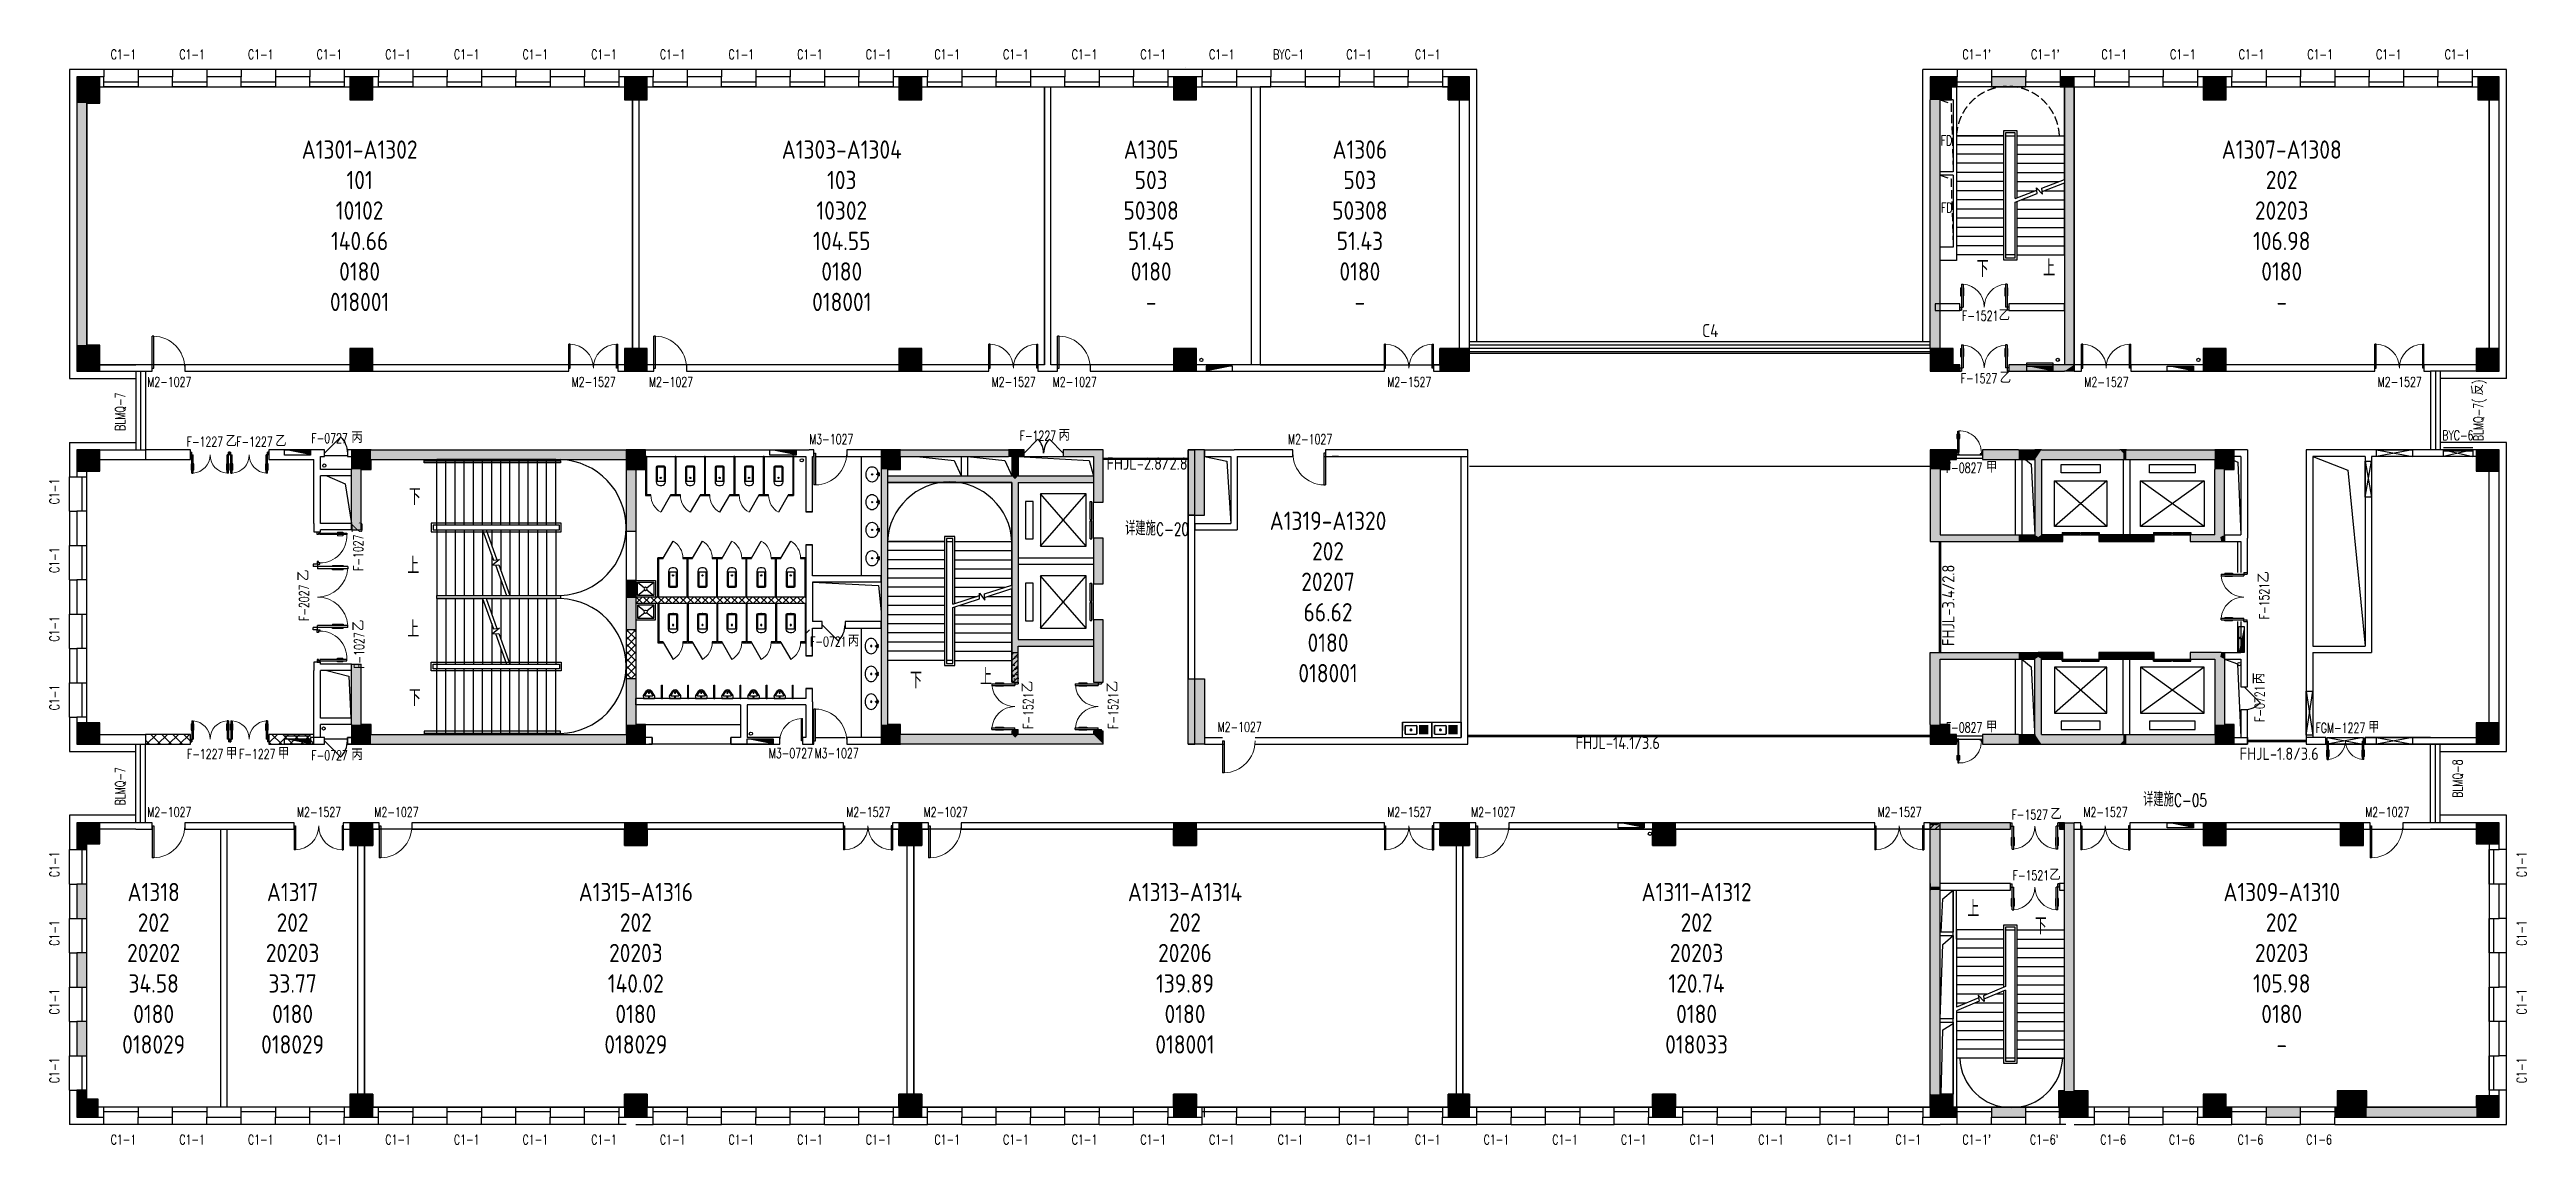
# Model space of a CAD drawing. Extents: x 1914783 to 1990581, y 313528 to 416301.
# Drawn here: x 1914808 to 1990581, y 382828 to 416301 of the extents above; entities that cross this region are included whole.
import ezdxf

# ---------------------------------------------------------------- set-up
doc = ezdxf.new("R2010")
doc.units = 0
doc.header["$LTSCALE"] = 1000
doc.header["$MEASUREMENT"] = 0
doc.linetypes.add('DASH', pattern=[0.35, 0.25, -0.1])
doc.linetypes.add('HIDDEN', pattern=[0.375, 0.25, -0.125])
for name, color, linetype in [('body', 30, 'Continuous'), ('RM$', 5, 'Continuous'), ('RM$TXT', 5, 'Continuous'), ('消防', 222, 'Continuous')]:
    doc.layers.add(name, color=color, linetype=linetype)
doc.styles.add('-宋体', font='GBENOR.shx', dxfattribs={"bigfont": 'GBCBIG.shx'})
doc.styles.add('_TCH_DIM', font='SIMPLEX', dxfattribs={"bigfont": 'GBCBIG'})
doc.styles.add('_TCH_WINDOW', font='txt.shx', dxfattribs={"height": 3.5, "bigfont": 'hztxt.shx'})
doc.styles.get("Standard").update_dxf_attribs({"font": 'gbenor.shx', "bigfont": 'gbcbig.shx'})
pattern_1 = [(45, (0, 0), (-88.388348, 88.388348), []), (50, (0, 0), (358.63009, -31.376067), [37.5, -412.5]), (355, (0, 0), (-69.37567, 376.09607), [30, -330]), (100.4514, (29.9, -2.6), (289.25469, 344.71977), [31.870095, -350.571056]), (46.1842, (0, 100), (533.62052, -82.75951), [56.25, -618.75]), (96.6356, (44.47, 93.1), (467.33135, 487.05894), [47.80514, -525.8565]), (351.1842, (0, 100), (467.33097, 487.0593), [45, -495]), (21, (50, 75), (298.453526, -201.309445), [37.5, -412.5]), (326, (50, 75), (121.657666, 362.57502), [30, -330]), (71.4514, (74.87, 58.22), (420.111314, 161.26525), [31.870095, -350.571056]), (37.5, (0, 0), (6.079928, 166.446927), [0, -326, 0, -335, 0, -331.25]), (7.5, (0, 0), (131.534769, 197.205856), [0, -191, 0, -318.5, 0, -126.25]), (327.5, (-111.5, 0), (266.911218, -11.277436), [0, -125, 0, -390, 0, -517.5]), (317.5, (-161.5, 0), (291.593085, 50.05249), [0, -162.5, 0, -259, 0, -367.5])]

msp = doc.modelspace()

# ---------------------------------------------------------------- texts
at = {"style": '_TCH_DIM'}
for s, p in [('下', (1973761, 409350)), ('上', (1975797, 409373))]:
    msp.add_text(s, height=506, dxfattribs=at).set_placement(p)
at = {"layer": 'body', "width": 0.705882}
for s, height, style, p in [('FD', 297.5, '_TCH_WINDOW', (1972665, 413372)), ('FD', 297.5, '_TCH_WINDOW', (1972672, 411320)), ('F-1521', 297.5, '_TCH_WINDOW', (1973311, 408012)), ('F-1527', 297.5, '_TCH_WINDOW', (1973276, 406102)), ('F-1227', 297.5, '_TCH_WINDOW', (1944484, 404344)), ('F-0827', 297.5, '_TCH_WINDOW', (1972819, 403365)), ('C-20', 382.5, '_TCH_DIM', (1948660, 401448, 0)), ('F-0827', 297.5, '_TCH_WINDOW', (1972819, 395427)), ('FGM-1227', 297.5, '_TCH_WINDOW', (1984127, 395415)), ('F-0727', 297.5, '_TCH_WINDOW', (1922816, 394575)), ('C-05', 382.5, '_TCH_DIM', (1979800, 393163, 0)), ('F-1521', 297.5, '_TCH_WINDOW', (1974862, 390904))]:
    msp.add_text(s, height=height, dxfattribs=dict(at, style=style)).set_placement(p)
at = {"layer": 'body'}
for s, height, style, p in [('C4', 400, '-宋体', (1965363, 407509)), ('乙', 350, '_TCH_WINDOW', (1974431, 408012)), ('乙', 350, '_TCH_WINDOW', (1974466, 406102)), ('丙', 350, '_TCH_WINDOW', (1945674, 404344)), ('甲', 350, '_TCH_WINDOW', (1974044, 403365)), ('下', 506, '_TCH_DIM', (1925801, 402374, 1500)), ('详建施', 434, '_TCH_DIM', (1947712, 401448, 0)), ('上', 506, '_TCH_DIM', (1925752, 400274)), ('上', 506, '_TCH_DIM', (1925752, 398330)), ('下', 506, '_TCH_DIM', (1941135, 396767)), ('上', 506, '_TCH_DIM', (1943275, 396875)), ('下', 506, '_TCH_DIM', (1925801, 396230)), ('甲', 350, '_TCH_WINDOW', (1974044, 395427)), ('甲', 350, '_TCH_WINDOW', (1985737, 395415)), ('丙', 350, '_TCH_WINDOW', (1924041, 394575)), ('详建施', 434, '_TCH_DIM', (1978853, 393163, 0)), ('乙', 350, '_TCH_WINDOW', (1975982, 390904)), ('上', 506, '_TCH_DIM', (1973479, 389784)), ('下', 506, '_TCH_DIM', (1975543, 389254))]:
    msp.add_text(s, height=height, dxfattribs=dict(at, style=style)).set_placement(p)
at = {"layer": 'body', "style": '_TCH_WINDOW', "width": 0.705882}
for s, height, rotation, p in [(')', 298, 90, (1989260, 406079)), ('BLMQ-7', 297.5, 90, (1917117, 404644)), ('BLMQ-7(', 297.5, 90, (1989260, 404329)), ('F-1227', 297.5, 360, (1919002, 404164)), ('F-1227', 297.5, 360, (1920519, 404164)), ('F-0727', 297.5, 360, (1922816, 404270)), ('F-1027', 297.5, 90, (1924401, 400360)), ('F-2027', 297.5, 90, (1922744, 398829)), ('F-1521', 297.5, 90, (1982707, 398882)), ('F-1027', 297.5, 90, (1924428, 397369)), ('F-0721', 297.5, 360, (1938076, 398053)), ('F-1521', 297.5, 90, (1944894, 395532)), ('F-1521', 297.5, 90, (1947494, 395532)), ('F-0721', 297.5, 90, (1982568, 395746)), ('F-1227', 297.5, 0, (1919011, 394614)), ('F-1227', 297.5, 0, (1920605, 394614)), ('BLMQ-7', 297.5, 90, (1917117, 393190)), ('BLMQ-8', 297.5, 90, (1988621, 393427)), ('F-1527', 297.5, 360, (1974827, 392764))]:
    msp.add_text(s, height=height, rotation=rotation, dxfattribs=at).set_placement(p)
at = {"layer": 'body', "style": '_TCH_WINDOW'}
for s, rotation, p in [('反', 90, (1989260, 405729)), ('丙', 360, (1924041, 404270)), ('乙', 360, (1920192, 404164)), ('乙', 360, (1921709, 404164)), ('乙', 90, (1924401, 401515)), ('乙', 90, (1922744, 400054)), ('乙', 90, (1982707, 400002)), ('乙', 90, (1924428, 398524)), ('丙', 360, (1939231, 398053)), ('丙', 90, (1982568, 396901)), ('乙', 90, (1944894, 396652)), ('乙', 90, (1947494, 396652)), ('甲', 0, (1920201, 394614)), ('甲', 0, (1921795, 394614)), ('乙', 360, (1976017, 392764))]:
    msp.add_text(s, height=350, rotation=rotation, dxfattribs=at).set_placement(p)
at = {"layer": 'body', "width": 0.8, "flags": 9}
for tag, p, s in [('XSIZE', (1956644, 395735), '900'), ('YSIZE', (1956644, 395735), '470'), ('XSIZE', (1957544, 395735), '900'), ('YSIZE', (1957544, 395735), '470')]:
    msp.add_attdef(tag, p, s, height=0.5, dxfattribs=at)
at = {"layer": 'RM$TXT', "char_height": 558.8, "attachment_point": 8}
for s, insert in [('A1301-A1302^M^J101^M^J10102^M^J140.66^M^J0180^M^J018001^M^J', (1924294, 408307)), ('A1303-A1304^M^J103^M^J10302^M^J104.55^M^J0180^M^J018001^M^J', (1939044, 408307)), ('A1305^M^J503^M^J50308^M^J51.45^M^J0180^M^J-^M^J', (1948508, 408307)), ('A1306^M^J503^M^J50308^M^J51.43^M^J0180^M^J-^M^J', (1954893, 408307)), ('A1307-A1308^M^J202^M^J20203^M^J106.98^M^J0180^M^J-^M^J', (1983094, 408307)), ('A1319-A1320^M^J202^M^J20207^M^J66.62^M^J0180^M^J018001^M^J', (1953919, 396957)), ('A1318^M^J202^M^J20202^M^J34.58^M^J0180^M^J018029^M^J', (1917994, 385607)), ('A1317^M^J202^M^J20203^M^J33.77^M^J0180^M^J018029^M^J', (1922244, 385607)), ('A1315-A1316^M^J202^M^J20203^M^J140.02^M^J0180^M^J018029^M^J', (1932744, 385607)), ('A1313-A1314^M^J202^M^J20206^M^J139.89^M^J0180^M^J018001^M^J', (1949544, 385607)), ('A1311-A1312^M^J202^M^J20203^M^J120.74^M^J0180^M^J018033^M^J', (1965194, 385607)), ('A1309-A1310^M^J202^M^J20203^M^J105.98^M^J0180^M^J-^M^J', (1983094, 385607))]:
    msp.add_mtext(s, dxfattribs=dict(at, insert=insert))
at = {"layer": '消防', "style": '-宋体'}
for s, p in [('FHJL-2.8/2.8', (1947140, 403455)), ('FHJL-14.1/3.6', (1961491, 394917)), ('FHJL-1.8/3.6', (1981804, 394584))]:
    msp.add_text(s, height=375, dxfattribs=at).set_placement(p)
msp.add_text('FHJL-3.4/2.8', height=375, rotation=90, dxfattribs=at).set_placement((1973081, 398065))

# ---------------------------------------------------------------- blocks, each defined once
blk = doc.blocks.new('cde')
at = {"layer": '消防'}
blk.add_hatch(color=256, dxfattribs=at).paths.add_polyline_path([(-873427, -271674), (-874227, -271674), (-873427, -271834)])
blk.add_lwpolyline([(-874227, -271674), (-873427, -271674), (-873427, -271834), (-874227, -271834)], close=True, dxfattribs=at)
blk = doc.blocks.new('dsssw')
at = {"layer": 'body'}
for p, q in [((1064639, 723073, 1000), (1065739, 723073, 1000)), ((1064639, 722874, 1000), (1064639, 723073, 1000)), ((1064639, 723073, 1000), (1065739, 722874, 1000)), ((1065739, 723073), (1064639, 722874, 1000)), ((1065739, 722874, 1000), (1064639, 722874, 1000)), ((1065739, 723073, 1000), (1065739, 722874, 1000)), ((1066689, 723073, 10000), (1067589, 723073, 10000)), ((1066689, 722874, 10000), (1066689, 723073, 10000)), ((1066689, 723073, 10000), (1067589, 722874, 10000)), ((1067589, 723073), (1066689, 722874, 10000)), ((1067589, 722874, 10000), (1066689, 722874, 10000)), ((1067589, 723073, 10000), (1067589, 722874, 10000)), ((1064289, 722723), (1064489, 722723)), ((1064289, 721623), (1064289, 722723)), ((1064289, 722723), (1064489, 721623)), ((1064289, 721623), (1064489, 722723)), ((1064489, 722723), (1064489, 721623)), ((1064489, 721623), (1064289, 721623)), ((1062489, 715698, 20000), (1062687, 715698, 20000)), ((1062489, 714348, 20000), (1062489, 715698, 20000)), ((1062489, 715698, 20000), (1062687, 714348, 20000)), ((1062489, 714348), (1062687, 715698, 20000)), ((1062687, 715698, 20000), (1062687, 714348, 20000)), ((1062687, 714348, 20000), (1062489, 714348, 20000)), ((1063134, 714273), (1064234, 714273)), ((1063134, 714071), (1063134, 714273)), ((1064234, 714273), (1063134, 714073)), ((1063134, 714273), (1064234, 714071)), ((1064234, 714071), (1063134, 714071)), ((1064234, 714273), (1064234, 714071)), ((1064639, 714273), (1065739, 714273)), ((1064639, 714073), (1064639, 714273)), ((1065739, 714273), (1064639, 714073)), ((1064639, 714273), (1065739, 714073)), ((1065739, 714073), (1064639, 714073)), ((1065739, 714273), (1065739, 714073))]:
    blk.add_line(p, q, dxfattribs=at)
blk = doc.blocks.new('fw1')
at = {"layer": 'body'}
for p, q in [((2130576, 441599), (2130896, 441870)), ((2130523, 440580), (2130576, 441599)), ((2130896, 440580), (2130496, 440580)), ((2130576, 440209), (2130896, 440480)), ((2130497, 437930), (2130576, 440209)), ((2130523, 435630), (2130576, 437595)), ((2130576, 437595), (2130896, 437790)), ((2130897, 435630), (2130497, 435630)), ((2130897, 435630), (2130497, 435630))]:
    blk.add_line(p, q, dxfattribs=at)
for points in [[(2130496, 441870), (2130896, 441870), (2130896, 440580), (2130496, 440580)], [(2130496, 440480), (2130896, 440480), (2130896, 437930), (2130497, 437930)], [(2130497, 437830), (2130896, 437830), (2130896, 435630), (2130497, 435630)]]:
    blk.add_lwpolyline(points, close=True, dxfattribs=at)
blk = doc.blocks.new('$WINLIB2D$00000004')
for p, q in [((-0.5, 0.5), (0.5, 0.5)), ((-0.5, 0.241), (0.5, 0.241)), ((-0.5, -0.5), (0.5, -0.5))]:
    blk.add_line(p, q)
blk = doc.blocks.new('$DorLib2D$00000001')
for p, q in [((0.45, 0.975), (0.5, 0.975)), ((0.45, 0), (0.45, 0.975)), ((0.5, 0), (0.5, 0.975)), ((0.5, 0), (0.45, 0))]:
    blk.add_line(p, q)
at = {"lineweight": 13}
blk.add_arc((0.475, 0), 0.975, 91.46928, 180, dxfattribs=at)
blk = doc.blocks.new('$DorLib2D$00000002')
for p, q in [((-0.5, 0), (-0.5, 0.4875)), ((-0.475, 0.4875), (-0.5, 0.4875)), ((-0.475, 0), (-0.475, 0.4875)), ((0.475, 0), (0.475, 0.4875)), ((0.475, 0.4875), (0.5, 0.4875)), ((0.5, 0), (0.5, 0.4875)), ((-0.5, 0), (-0.475, 0)), ((0.5, 0), (0.475, 0))]:
    blk.add_line(p, q)
at = {"lineweight": 13}
for centre, start, end in [((-0.4875, 0), 0, 88.53072), ((0.4875, 0), 91.46928, 180)]:
    blk.add_arc(centre, 0.4875, start, end, dxfattribs=at)
blk = doc.blocks.new('$DorLib2D$00000011')
at = {"lineweight": 13}
for p, q in [((-0.483, 0.396), (-0.483, 0.235)), ((-0.417, 0.396), (-0.417, 0.235)), ((0.417, 0.396), (0.417, 0.235)), ((0.483, 0.396), (0.483, 0.235))]:
    blk.add_line(p, q, dxfattribs=at)
for p, q in [((-0.483, 0.396), (-0.467, 0.396)), ((-0.467, 0.471), (-0.467, -0.062)), ((-0.467, 0.471), (-0.433, 0.471)), ((-0.433, 0.471), (-0.433, 0.004)), ((-0.417, 0.396), (-0.433, 0.396)), ((0.417, 0.396), (0.433, 0.396)), ((0.433, 0.471), (0.433, 0.004)), ((0.467, 0.471), (0.433, 0.471)), ((0.467, 0.471), (0.467, -0.062)), ((0.483, 0.396), (0.467, 0.396)), ((-0.5, 0.004), (-0.433, 0.004)), ((-0.5, 0.004), (-0.5, -0.062)), ((-0.483, 0.235), (-0.467, 0.235)), ((-0.417, 0.235), (-0.433, 0.235)), ((0.417, 0.235), (0.433, 0.235)), ((0.5, 0.004), (0.433, 0.004)), ((0.483, 0.235), (0.467, 0.235)), ((0.5, 0.004), (0.5, -0.062)), ((-0.5, -0.062), (-0.467, -0.062)), ((0.5, -0.062), (0.467, -0.062))]:
    blk.add_line(p, q)
for centre, start, end in [((-0.467, 0.004), 0, 85.904), ((0.467, 0.004), 94.096, 180)]:
    blk.add_arc(centre, 0.467, start, end, dxfattribs=at)
blk = doc.blocks.new('$DorLib2D$00000009')
at = {"lineweight": 13}
for p, q in [((0.378, 0.782), (0.378, 0.624)), ((0.489, 0.782), (0.489, 0.624))]:
    blk.add_line(p, q, dxfattribs=at)
for p, q in [((0.413, 0.782), (0.378, 0.782)), ((0.413, 0.905), (0.413, 0.081)), ((0.454, 0.905), (0.413, 0.905)), ((0.454, 0.081), (0.454, 0.905)), ((0.489, 0.782), (0.454, 0.782)), ((-0.494, 0.081), (-0.453, 0.081)), ((-0.494, -0.002), (-0.494, 0.081)), ((-0.453, 0.081), (-0.453, 0.039)), ((-0.453, 0.039), (-0.412, 0.039)), ((-0.412, 0.039), (-0.412, -0.002)), ((0.413, 0.624), (0.378, 0.624)), ((0.413, 0.081), (0.454, 0.081)), ((0.454, 0.039), (0.413, 0.039)), ((0.413, 0.039), (0.413, -0.002)), ((0.489, 0.624), (0.454, 0.624)), ((0.495, 0.081), (0.454, 0.081)), ((0.454, 0.081), (0.454, 0.039)), ((0.495, -0.002), (0.495, 0.081)), ((-0.494, -0.002), (-0.494, -0.002)), ((-0.412, -0.002), (-0.494, -0.002)), ((0.413, -0.002), (0.495, -0.002)), ((0.495, -0.002), (0.495, -0.002))]:
    blk.add_line(p, q)
blk.add_arc((0.372, 0.082), 0.825, 87.13397, 180.07167, dxfattribs=at)
blk = doc.blocks.new('$TCHSYS$LDOR22D')
for p, q in [((-0.517, 0.833), (-0.017, 0.833)), ((-0.517, 0.833), (-0.517, 0.667)), ((-0.017, 0.833), (-0.017, 0.667)), ((0.017, 0.833), (0.017, 0.667)), ((0.017, 0.833), (0.517, 0.833)), ((0.517, 0.833), (0.517, 0.667)), ((-0.517, 0.667), (-0.017, 0.667)), ((-0.5, 0.5), (0.5, 0.5)), ((0.017, 0.667), (0.517, 0.667))]:
    blk.add_line(p, q)
blk = doc.blocks.new('$DorLib2D$00000114')
at = {"color": 0}
blk.add_line((0.5, 0), (-0.21, 0.71), dxfattribs=at)
blk.add_arc((0.5, 0), 1, 135, 180, dxfattribs=at)
blk = doc.blocks.new('$lvtry$00000201')
for p, q in [((-140, -40, 0), (-140, -480, 0)), ((140, -470, 0), (-140, -470, 0)), ((-110, -40, 0), (-110, -470, 0)), ((100, 0, 0), (-100, 0, 0)), ((100, -30, 0), (-100, -30, 0)), ((-30, -590, 0), (30, -590, 0)), ((110, -470, 0), (110, -40, 0)), ((140, -480, 0), (140, -40, 0))]:
    blk.add_line(p, q)
blk.add_circle((0, -359, 0), 20)
for centre, radius, start, end in [((-100, -40, 0), 40, 90, 180), ((-30, -480, 0), 110, 180, 270), ((-100, -40, 0), 10, 90, 180), ((30, -480, 0), 110, 270, 0), ((100, -40, 0), 40, 0, 90), ((100, -40, 0), 10, 0, 90)]:
    blk.add_arc(centre, radius, start, end)
blk.add_point((0, 0))
blk = doc.blocks.new('$TCHSYS$APDOOR2D')
blk.add_line((0.5, 0), (0, 0.87))
at = {"lineweight": 13}
blk.add_arc((0.5, 0), 1, 120, 180, dxfattribs=at)
blk = doc.blocks.new('$lvtry$00000194')
for p, q in [((-17, -27, 0), (-17, -17, 0)), ((17, -27, 0), (17, -17, 0))]:
    blk.add_line(p, q)
at = {"elevation": 0}
blk.add_lwpolyline([(14, -39, -0.067374), (92, -53, -0.088152), (166, -93, -0.105269), (218, -155, -0.121685), (235, -224, -0.121685), (218, -292, -0.105269), (166, -355, -0.088152), (92, -394, -0.078966), (0, -409, -0.078966), (-92, -394, -0.088152), (-166, -355, -0.105269), (-218, -292, -0.121685), (-235, -224, -0.121685), (-218, -155, -0.105269), (-166, -93, -0.088152), (-92, -53, -0.059935), (-23, -40, -0.059935)], format="xyb", dxfattribs=at)
for centre, radius in [((0, -221, 0), 20), ((0, -27, 0), 16.7), ((0, -221, 0), 15)]:
    blk.add_circle(centre, radius)
for centre, radius, start, end in [((-40, -17, 0), 10.1, 106.60956, 258.16482), ((-64, 250, 0), 259, 274.70692, 282.37316), ((-75, -197, 0), 173, 71.36005, 79.18732), ((-29, -63, 0), 6.77, 155.34398, 308.32242), ((-171, 35, 0), 166, 324.84107, 338.13372), ((-171, 35, 0), 170, 324.84107, 331.35233), ((-29, -63, 0), 3.37, 155.34398, 308.32242), ((100, -178, 0), 170, 132.31406, 138.82532), ((100, -178, 0), 166, 125.53268, 138.82532), ((-12, -42, 0), 10.6, 201.89238, 261.77402), ((0, -17, 0), 16.7, 0, 180), ((-381, -99, 0), 372, 2.39824, 6.76269), ((0, -80, 0), 9.9, 201.78369, 338.21631), ((64, 250, 0), 259, 257.62684, 265.29308), ((381, -99, 0), 372, 170.10083, 177.60176), ((75, -197, 0), 173, 100.81268, 110.41907), ((40, -17, 0), 10.1, 281.83518, 73.39044)]:
    blk.add_arc(centre, radius, start, end)
blk.add_point((0, -17, 0))
blk = doc.blocks.new('$DorLib2D$00000116')
at = {"color": 0}
for p, q in [((-0.5, 0), (-0.146, 0.354)), ((0.5, 0), (0.146, 0.354))]:
    blk.add_line(p, q, dxfattribs=at)
for centre, start, end in [((-0.5, 0), 0, 45), ((0.5, 0), 135, 180)]:
    blk.add_arc(centre, 0.5, start, end, dxfattribs=at)
blk = doc.blocks.new('$lvtry$00000221')
for p, q in [((-170, 0, 0), (170, 0, 0)), ((-170, -61, 0), (-170, 0, 0)), ((-162, -88, 0), (-69, -231, 0)), ((-124, -91, 0), (-43, -216, 0)), ((-116, -76, 0), (116, -76, 0)), ((43, -216, 0), (124, -91, 0)), ((69, -231, 0), (162, -88, 0)), ((170, -61, 0), (170, 0, 0))]:
    blk.add_line(p, q)
for centre, radius in [((0, -177, 0), 20), ((0, -38, 0), 17.7)]:
    blk.add_circle(centre, radius)
for centre, radius, start, end in [((-120, -61, 0), 50, 180, 213.0863), ((-116, -86, 0), 10, 90, 213.0863), ((0, -191, 0), 80, 210, 330), ((0, -191, 0), 50, 210, 330), ((116, -86, 0), 10, 326.9137, 90), ((120, -61, 0), 50, 326.9137, 0)]:
    blk.add_arc(centre, radius, start, end)
blk.add_point((0, -38, 0))
blk = doc.blocks.new('$lvtry$00000012')
for p, q in [((-250, -50, 0), (-39, -219, 0)), ((-250, -450, 0), (-39, -281, 0)), ((39, -219, 0), (250, -50, 0)), ((39, -281, 0), (250, -450, 0))]:
    blk.add_line(p, q)
at = {"elevation": 0}
for points in [[(300, -500), (300, 0), (-300, 0), (-300, -500)], [(250, -450), (250, -50), (-250, -50), (-250, -450)]]:
    blk.add_lwpolyline(points, close=True, dxfattribs=at)
blk.add_circle((0, -250, 0), 50)

# ---------------------------------------------------------------- hatches: boundary and pattern name
at = {"layer": 'body'}
for points in [[(1915644, 414665), (1916344, 414665), (1916344, 415465), (1915644, 415465)], [(1923994, 414764), (1924694, 414764), (1924694, 415465), (1923994, 415465)], [(1932394, 414764), (1933094, 414764), (1933094, 415465), (1932394, 415465)], [(1940794, 414764), (1941494, 414764), (1941494, 415465), (1940794, 415465)], [(1949194, 414764), (1949894, 414764), (1949894, 415465), (1949194, 415465)], [(1957594, 414764), (1958244, 414764), (1958244, 415465), (1957594, 415465)], [(1972344, 414764), (1972994, 414764), (1972994, 415465), (1972344, 415465)], [(1972994, 415465), (1972994, 415164), (1973169, 415164), (1973169, 415465)], [(1975269, 415465), (1974219, 415465), (1974219, 415164), (1975269, 415164)], [(1976744, 415465), (1976319, 415465), (1976319, 415164), (1976744, 415164)], [(1980694, 414764), (1981394, 414764), (1981394, 415465), (1980694, 415465)], [(1989094, 414764), (1989744, 414764), (1989744, 415465), (1989094, 415465)], [(1915644, 407265), (1915944, 407265), (1915944, 414665), (1915644, 414665)], [(1972644, 414764), (1972344, 414764), (1972344, 407164), (1972644, 407164)], [(1976444, 415164), (1976444, 406664), (1976744, 406664), (1976744, 415164)], [(1915644, 406464), (1916344, 406464), (1916344, 407265), (1915644, 407265)], [(1923994, 406464), (1924694, 406464), (1924694, 407164), (1923994, 407164)], [(1932394, 406464), (1933094, 406464), (1933094, 407164), (1932394, 407164)], [(1940794, 406464), (1941494, 406464), (1941494, 407164), (1940794, 407164)], [(1949194, 406464), (1949894, 406464), (1949894, 407164), (1949194, 407164)], [(1957344, 406464), (1958244, 406464), (1958244, 407164), (1957344, 407164)], [(1972344, 406464), (1973044, 406464), (1973044, 407164), (1972344, 407164)], [(1980694, 406464), (1981394, 406464), (1981394, 407164), (1980694, 407164)], [(1989044, 406464), (1989744, 406464), (1989744, 407164), (1989044, 407164)], [(1972944, 406464), (1973244, 406464), (1973244, 406664), (1972944, 406664)], [(1976744, 406664), (1974744, 406664), (1974744, 406464), (1976444, 406464)], [(1976744, 406664), (1976444, 406464), (1976744, 406464)], [(1915644, 403415), (1916344, 403415), (1916344, 404064), (1915644, 404064)], [(1924044, 403464), (1924644, 403464), (1924644, 404064), (1924044, 404064)], [(1924644, 404064), (1924644, 403764), (1932444, 403764), (1932444, 404064)], [(1932444, 403464), (1933044, 403464), (1933044, 404064), (1932444, 404064)], [(1940244, 404064), (1940244, 403464), (1940844, 403464), (1940844, 404064)], [(1940844, 404064), (1940844, 403864), (1942794, 403864), (1942794, 404064)], [(1942794, 404064), (1942794, 403864), (1944144, 403864), (1944144, 404064)], [(1944344, 403931), (1944344, 404064), (1944144, 404064), (1944144, 403864), (1944244, 403864)], [(1944344, 403931), (1944244, 403864), (1944244, 403264), (1944344, 403164), (1944444, 403264), (1944444, 403864)], [(1944444, 403864), (1944619, 403864), (1944619, 404064), (1944344, 404064), (1944344, 403931)], [(1947044, 404064), (1945819, 404064), (1945819, 403864), (1946744, 403864)], [(1946744, 403864), (1946744, 402464), (1947044, 402464), (1947044, 404064)], [(1950144, 404064), (1949644, 404064), (1949644, 402064), (1950144, 402064)], [(1972344, 403465), (1972944, 403465), (1972944, 404064), (1972344, 404064)], [(1972944, 403764), (1973144, 403764), (1973144, 404064), (1972944, 404064)], [(1975044, 404064), (1973944, 404064), (1973944, 403764), (1975044, 403764)], [(1975044, 404064), (1975044, 403764), (1975544, 403764), (1975644, 403915), (1975544, 404064)], [(1975544, 404064), (1975644, 403915), (1975744, 404064)], [(1975644, 403915), (1975544, 403764), (1975544, 401465), (1975644, 401398), (1975744, 401465), (1975744, 403764)], [(1975644, 403915), (1975744, 403764), (1978244, 403764), (1978244, 403964), (1978144, 404064), (1975744, 404064)], [(1978144, 404064), (1978244, 403964), (1978344, 404064)], [(1978244, 403964), (1978244, 403764), (1978344, 403764), (1978344, 404064)], [(1981044, 403764), (1981044, 404064), (1978344, 404064), (1978344, 403764)], [(1981044, 403465), (1981644, 403465), (1981644, 404064), (1981044, 404064)], [(1989044, 403415), (1989744, 403415), (1989744, 404064), (1989044, 404064)], [(1924344, 403464), (1924044, 403464), (1924044, 401614), (1924344, 401614)], [(1932744, 403464), (1932444, 403464), (1932444, 401564), (1932744, 401564)], [(1940444, 403464), (1940244, 403464), (1940244, 395664), (1940444, 395664)], [(1940444, 403064), (1942794, 403064), (1942794, 403264), (1940444, 403264)], [(1942794, 403264), (1942794, 403064), (1944244, 403064), (1944344, 403164), (1944244, 403264)], [(1944344, 403164), (1944244, 403064), (1944244, 400764), (1944444, 400764), (1944444, 403064)], [(1944344, 403164), (1944444, 403064), (1946744, 403064), (1946744, 403264), (1944444, 403264)], [(1972644, 403465), (1972344, 403465), (1972344, 401265), (1972644, 401465)], [(1981344, 403465), (1981044, 403465), (1981044, 401465), (1981211, 401398), (1981344, 401465)], [(1947044, 399964), (1947044, 401364), (1946744, 401364), (1946744, 399964)], [(1972644, 401465), (1972344, 401265), (1975044, 401265), (1975044, 401465)], [(1975044, 401465), (1975044, 401265), (1975644, 401265), (1975644, 401398), (1975544, 401465)], [(1975644, 401265), (1976394, 401265), (1976394, 401465), (1975744, 401465), (1975644, 401398)], [(1978344, 401465), (1977494, 401465), (1977494, 401265), (1978344, 401265)], [(1978344, 401265), (1979194, 401265), (1979194, 401465), (1978344, 401465)], [(1981044, 401465), (1980294, 401465), (1980294, 401265), (1981244, 401265), (1981211, 401398)], [(1981211, 401398), (1981244, 401265), (1981344, 401265), (1981344, 401465)], [(1944444, 400764), (1944244, 400764), (1944244, 398264), (1944378, 398198), (1944444, 398264)], [(1932444, 400064), (1932444, 399552), (1932744, 399552), (1932744, 400064)], [(1932444, 399564), (1932444, 398564), (1932744, 398564), (1932744, 399564)], [(1947044, 396964), (1947044, 398864), (1946744, 398864), (1946744, 396964)], [(1944244, 398264), (1944244, 396964), (1944444, 396964), (1944444, 398064), (1944378, 398198)], [(1944378, 398198), (1944444, 398064), (1946744, 398064), (1946744, 398264), (1944444, 398264)], [(1972344, 395665), (1972644, 395665), (1972644, 397665), (1972344, 397864)], [(1972344, 397864), (1972644, 397665), (1975044, 397665), (1975044, 397864)], [(1975044, 397864), (1975044, 397665), (1975544, 397665), (1975644, 397731), (1975644, 397864)], [(1975744, 397665), (1976394, 397665), (1976394, 397864), (1975644, 397864), (1975644, 397731)], [(1978344, 397864), (1977494, 397864), (1977494, 397665), (1978344, 397665)], [(1978344, 397665), (1979194, 397665), (1979194, 397864), (1978344, 397864)], [(1981244, 397864), (1980294, 397864), (1980294, 397665), (1981044, 397665), (1981211, 397731)], [(1981211, 397731), (1981344, 397665), (1981344, 397864), (1981244, 397864)], [(1924044, 395664), (1924344, 395664), (1924344, 397514), (1924044, 397514)], [(1932444, 395664), (1932744, 395664), (1932744, 397064), (1932444, 397064)], [(1950144, 395064), (1949644, 395064), (1949644, 397064), (1950144, 397064)], [(1975644, 395215), (1975744, 395364), (1975744, 397665), (1975644, 397731), (1975544, 397665), (1975544, 395364)], [(1981044, 395665), (1981344, 395665), (1981344, 397665), (1981211, 397731), (1981044, 397665)], [(1915644, 395064), (1916344, 395064), (1916344, 395715), (1915644, 395715)], [(1924044, 395064), (1924644, 395064), (1924644, 395664), (1924044, 395664)], [(1932444, 395064), (1933044, 395064), (1933044, 395664), (1932444, 395664)], [(1940244, 395664), (1940244, 395064), (1940844, 395064), (1940844, 395664)], [(1972344, 395064), (1972944, 395064), (1972944, 395665), (1972344, 395665)], [(1981044, 395064), (1981644, 395064), (1981644, 395665), (1981044, 395665)], [(1989044, 395064), (1989744, 395064), (1989744, 395715), (1989044, 395715)], [(1924644, 395364), (1924644, 395064), (1932444, 395064), (1932444, 395364)], [(1944344, 395264), (1944244, 395364), (1940844, 395364), (1940844, 395064), (1944344, 395064)], [(1944444, 395364), (1944444, 395464), (1944244, 395464), (1944244, 395364), (1944344, 395264)], [(1947044, 395064), (1946744, 395364), (1944444, 395364), (1944344, 395264), (1944344, 395064)], [(1947044, 395064), (1947044, 395464), (1946744, 395464), (1946744, 395364)], [(1972944, 395064), (1973144, 395064), (1973144, 395364), (1972944, 395364)], [(1975044, 395364), (1973944, 395364), (1973944, 395064), (1975044, 395064)], [(1975044, 395364), (1975044, 395064), (1975544, 395064), (1975644, 395215), (1975544, 395364)], [(1975744, 395064), (1975644, 395215), (1975544, 395064)], [(1975644, 395215), (1975744, 395064), (1978144, 395064), (1978244, 395164), (1978244, 395364), (1975744, 395364)], [(1978344, 395064), (1978244, 395164), (1978144, 395064)], [(1978244, 395164), (1978344, 395064), (1978344, 395364), (1978244, 395364)], [(1981044, 395064), (1981044, 395364), (1978344, 395364), (1978344, 395064)], [(1915644, 392015), (1916344, 392015), (1916344, 392664), (1915644, 392664)], [(1923994, 391964), (1924694, 391964), (1924694, 392664), (1923994, 392664)], [(1932394, 391964), (1933094, 391964), (1933094, 392664), (1932394, 392664)], [(1940794, 391964), (1941494, 391964), (1941494, 392664), (1940794, 392664)], [(1949194, 391964), (1949894, 391964), (1949894, 392664), (1949194, 392664)], [(1957344, 391964), (1958244, 391964), (1958244, 392664), (1957344, 392664)], [(1963844, 391964), (1964544, 391964), (1964544, 392664), (1963844, 392664)], [(1972544, 392581), (1972644, 392664), (1972344, 392664), (1972344, 392614)], [(1972344, 390704), (1972644, 390704), (1972644, 392464), (1972544, 392581), (1972344, 392614)], [(1972644, 392464), (1974794, 392464), (1974794, 392664), (1972644, 392664), (1972544, 392581)], [(1976444, 392664), (1976294, 392664), (1976294, 392464), (1976444, 392464)], [(1976444, 384465), (1976744, 384465), (1976744, 392664), (1976444, 392664)], [(1980694, 391964), (1981394, 391964), (1981394, 392664), (1980694, 392664)], [(1984885, 391964), (1985594, 391964), (1985594, 392664), (1984885, 392664)], [(1989044, 392015), (1989744, 392015), (1989744, 392664), (1989044, 392664)], [(1915944, 392015), (1915644, 392015), (1915644, 391840), (1915944, 391840)], [(1915644, 390790), (1915644, 389740), (1915944, 389740), (1915944, 390790)], [(1972344, 390604), (1972644, 390604), (1972644, 390704), (1972344, 390704)], [(1972344, 384364), (1972644, 384364), (1972644, 390604), (1972344, 390604)], [(1915644, 388690), (1915644, 387640), (1915944, 387640), (1915944, 388690)], [(1915644, 386590), (1915644, 385540), (1915944, 385540), (1915944, 386590)], [(1915644, 384214), (1915944, 384214), (1915944, 384490), (1915644, 384490)], [(1915644, 383664), (1916294, 383664), (1916294, 384214), (1915644, 384214)], [(1923994, 383664), (1924694, 383664), (1924694, 384364), (1923994, 384364)], [(1932394, 383664), (1933094, 383664), (1933094, 384364), (1932394, 384364)], [(1940794, 383664), (1941494, 383664), (1941494, 384364), (1940794, 384364)], [(1949194, 383664), (1949894, 383664), (1949894, 384364), (1949194, 384364)], [(1957594, 383664), (1958244, 383664), (1958244, 384364), (1957594, 384364)], [(1963844, 383664), (1964544, 383664), (1964544, 384364), (1963844, 384364)], [(1972344, 383664), (1973044, 383664), (1973044, 384364), (1972344, 384364)], [(1976269, 383664), (1977169, 383664), (1977169, 384465), (1976269, 384465)], [(1980694, 383664), (1981394, 383664), (1981394, 384364), (1980694, 384364)], [(1984794, 383664), (1985694, 383664), (1985694, 384465), (1984794, 384465)], [(1989044, 383664), (1989744, 383664), (1989744, 384315), (1989044, 384315)], [(1973044, 383965), (1973044, 383665), (1973169, 383665), (1973169, 383965)], [(1975269, 383965), (1974219, 383965), (1974219, 383665), (1975269, 383665)], [(1981394, 383965), (1981394, 383664), (1981569, 383664), (1981569, 383965)], [(1982619, 383664), (1983669, 383664), (1983669, 383965), (1982619, 383965)], [(1984794, 383664), (1984794, 383965), (1984719, 383965), (1984719, 383664)], [(1989044, 383664), (1989044, 383965), (1985694, 383965), (1985694, 383664)]]:
    msp.add_hatch(color=256, dxfattribs=at).paths.add_polyline_path(points)
h = msp.add_hatch(dxfattribs=at)
h.set_pattern_fill('ANSI37', color=256, scale=100, style=0)
h.set_pattern_definition([(45, (-5783.26, -51265.35), (-112.253202, 112.253202), []), (135, (-5783.26, -51265.35), (-112.253202, -112.253202), [])])
h.paths.add_polyline_path([(1932444, 398564), (1932744, 398564), (1932744, 397064), (1932444, 397064)])
h = msp.add_hatch(dxfattribs=at)
h.set_pattern_fill('钢筋混凝土', color=256, scale=50, style=0)
h.set_pattern_definition(pattern_1)
h.paths.add_polyline_path([(1944444, 396964), (1944444, 397864), (1944244, 397864), (1944244, 396964)])
h = msp.add_hatch(dxfattribs=at)
h.set_pattern_fill('ANSI37', color=256, scale=150, style=0)
h.set_pattern_definition([(45, (916804.96, -51265.36), (-168.3798, 168.3798), []), (135, (916804.96, -51265.36), (-168.3798, -168.3798), [])])
h.paths.add_polyline_path([(1919119, 395364), (1917744, 395364), (1917744, 395064), (1919119, 395064)])
h.paths.add_polyline_path([(1922894, 395364), (1921519, 395364), (1921519, 395064), (1922894, 395064)])
h = msp.add_hatch(dxfattribs=at)
h.set_pattern_fill('钢筋混凝土', color=256, scale=50, style=0)
h.set_pattern_definition(pattern_1)
h.paths.add_polyline_path([(1972644, 392464), (1972644, 392664), (1972344, 392664), (1972344, 392464)])

# ---------------------------------------------------------------- linework, layer by layer
for p, q in [((1916469, 415690), (1915419, 415690)), ((1915419, 415690), (1915419, 406240)), ((1916344, 415465), (1915644, 415465)), ((1915644, 415465), (1915644, 414665)), ((1916469, 415465), (1916344, 415465)), ((1916344, 414665), (1916344, 415465)), ((1916469, 415690), (1916469, 415465)), ((1916469, 415164), (1916469, 415465)), ((1918569, 415690), (1917519, 415690)), ((1917519, 415690), (1917519, 415465)), ((1918569, 415465), (1917519, 415465)), ((1917519, 415465), (1917519, 415164)), ((1918569, 415690), (1918569, 415465)), ((1918569, 415164), (1918569, 415465)), ((1920669, 415690), (1919619, 415690)), ((1919619, 415690), (1919619, 415465)), ((1920669, 415465), (1919619, 415465)), ((1919619, 415465), (1919619, 415164)), ((1920669, 415690), (1920669, 415465)), ((1920669, 415164), (1920669, 415465)), ((1922769, 415690), (1921719, 415690)), ((1921719, 415690), (1921719, 415465)), ((1922769, 415465), (1921719, 415465)), ((1921719, 415465), (1921719, 415164)), ((1922769, 415690), (1922769, 415465)), ((1922769, 415164), (1922769, 415465)), ((1924344, 415690), (1923819, 415690)), ((1923819, 415690), (1923819, 415465)), ((1923994, 415465), (1923819, 415465)), ((1923819, 415465), (1923819, 415164)), ((1924694, 415465), (1923994, 415465)), ((1923994, 415465), (1923994, 414764)), ((1924869, 415690), (1924344, 415690)), ((1924869, 415465), (1924694, 415465)), ((1924694, 414764), (1924694, 415465)), ((1924869, 415690), (1924869, 415465)), ((1924869, 415164), (1924869, 415465)), ((1926969, 415690), (1925919, 415690)), ((1925919, 415690), (1925919, 415465)), ((1926969, 415465), (1925919, 415465)), ((1925919, 415465), (1925919, 415164)), ((1926969, 415690), (1926969, 415465)), ((1926969, 415164), (1926969, 415465)), ((1929069, 415690), (1928019, 415690)), ((1928019, 415690), (1928019, 415465)), ((1929069, 415465), (1928019, 415465)), ((1928019, 415465), (1928019, 415164)), ((1929069, 415690), (1929069, 415465)), ((1929069, 415164), (1929069, 415465)), ((1931169, 415690), (1930119, 415690)), ((1930119, 415690), (1930119, 415465)), ((1931169, 415465), (1930119, 415465)), ((1930119, 415465), (1930119, 415164)), ((1931169, 415690), (1931169, 415465)), ((1931169, 415164), (1931169, 415465)), ((1932744, 415690), (1932219, 415690)), ((1932219, 415690), (1932219, 415465)), ((1932394, 415465), (1932219, 415465)), ((1932219, 415465), (1932219, 415164)), ((1933094, 415465), (1932394, 415465)), ((1932394, 415465), (1932394, 414764)), ((1933269, 415690), (1932744, 415690)), ((1933269, 415465), (1933094, 415465)), ((1933094, 414764), (1933094, 415465)), ((1933269, 415690), (1933269, 415465)), ((1933269, 415164), (1933269, 415465)), ((1935369, 415690), (1934319, 415690)), ((1934319, 415690), (1934319, 415465)), ((1935369, 415465), (1934319, 415465)), ((1934319, 415465), (1934319, 415164)), ((1935369, 415690), (1935369, 415465)), ((1935369, 415164), (1935369, 415465)), ((1937469, 415690), (1936419, 415690)), ((1936419, 415690), (1936419, 415465)), ((1937469, 415465), (1936419, 415465)), ((1936419, 415465), (1936419, 415164)), ((1937469, 415690), (1937469, 415465)), ((1937469, 415164), (1937469, 415465)), ((1939569, 415690), (1938519, 415690)), ((1938519, 415690), (1938519, 415465)), ((1939569, 415465), (1938519, 415465)), ((1938519, 415465), (1938519, 415164)), ((1939569, 415690), (1939569, 415465)), ((1939569, 415164), (1939569, 415465)), ((1941144, 415690), (1940619, 415690)), ((1940619, 415690), (1940619, 415465)), ((1940794, 415465), (1940619, 415465)), ((1940619, 415465), (1940619, 415164)), ((1941494, 415465), (1940794, 415465)), ((1940794, 415465), (1940794, 414764)), ((1941669, 415690), (1941144, 415690)), ((1941669, 415465), (1941494, 415465)), ((1941494, 414764), (1941494, 415465)), ((1941669, 415690), (1941669, 415465)), ((1941669, 415164), (1941669, 415465)), ((1943769, 415690), (1942719, 415690)), ((1942719, 415690), (1942719, 415465)), ((1943769, 415465), (1942719, 415465)), ((1942719, 415465), (1942719, 415164)), ((1943769, 415690), (1943769, 415465)), ((1943769, 415164), (1943769, 415465)), ((1945869, 415690), (1944819, 415690)), ((1944819, 415690), (1944819, 415465)), ((1945869, 415465), (1944819, 415465)), ((1944819, 415465), (1944819, 415164)), ((1945869, 415690), (1945869, 415465)), ((1945869, 415164), (1945869, 415465)), ((1947969, 415690), (1946919, 415690)), ((1946919, 415690), (1946919, 415465)), ((1947969, 415465), (1946919, 415465)), ((1946919, 415465), (1946919, 415164)), ((1947969, 415690), (1947969, 415465)), ((1947969, 415164), (1947969, 415465)), ((1949544, 415690), (1949019, 415690)), ((1949019, 415690), (1949019, 415465)), ((1949194, 415465), (1949019, 415465)), ((1949019, 415465), (1949019, 415164)), ((1949894, 415465), (1949194, 415465)), ((1949194, 415465), (1949194, 414764)), ((1949544, 415765), (1949544, 415765)), ((1950069, 415690), (1949544, 415690)), ((1950069, 415465), (1949894, 415465)), ((1949894, 414764), (1949894, 415465)), ((1950069, 415690), (1950069, 415465)), ((1950069, 415164), (1950069, 415465)), ((1952169, 415690), (1951119, 415690)), ((1951119, 415690), (1951119, 415465)), ((1952169, 415465), (1951119, 415465)), ((1951119, 415465), (1951119, 415164)), ((1952169, 415690), (1952169, 415465)), ((1952169, 415164), (1952169, 415465)), ((1954269, 415690), (1953219, 415690)), ((1953219, 415690), (1953219, 415465)), ((1954269, 415465), (1953219, 415465)), ((1953219, 415465), (1953219, 415164)), ((1954269, 415690), (1954269, 415465)), ((1954269, 415164), (1954269, 415465)), ((1956369, 415690), (1955319, 415690)), ((1955319, 415690), (1955319, 415465)), ((1956369, 415465), (1955319, 415465)), ((1955319, 415465), (1955319, 415164)), ((1956369, 415690), (1956369, 415465)), ((1956369, 415164), (1956369, 415465)), ((1958469, 415690), (1957419, 415690)), ((1957419, 415690), (1957419, 415465)), ((1957594, 415465), (1957419, 415465)), ((1957419, 415465), (1957419, 415164)), ((1958244, 415465), (1957594, 415465)), ((1957594, 415465), (1957594, 414764)), ((1958244, 414764), (1958244, 415465)), ((1958469, 407365), (1958469, 415690)), ((1973169, 415690), (1972119, 415690)), ((1972119, 407365), (1972119, 415690)), ((1972932, 415465), (1972344, 415465)), ((1972344, 415465), (1972344, 414764)), ((1972994, 415465), (1972932, 415465)), ((1973169, 415465), (1972994, 415465)), ((1973169, 415690), (1973169, 415465)), ((1973169, 415164), (1973169, 415465)), ((1975269, 415690), (1974219, 415690)), ((1974219, 415690), (1974219, 415465)), ((1975269, 415465), (1974219, 415465)), ((1974219, 415465), (1974219, 415164)), ((1975269, 415690), (1975269, 415465)), ((1975269, 415164), (1975269, 415465)), ((1976744, 415690), (1976319, 415690)), ((1976319, 415690), (1976319, 415465)), ((1976744, 415465), (1976319, 415465)), ((1976319, 415465), (1976319, 415164)), ((1977369, 415690), (1976744, 415690)), ((1977369, 415465), (1976744, 415465)), ((1976744, 415164), (1976744, 415465)), ((1977369, 415690), (1977369, 415465)), ((1977369, 415164), (1977369, 415465)), ((1979469, 415690), (1978419, 415690)), ((1978419, 415690), (1978419, 415465)), ((1979469, 415465), (1978419, 415465)), ((1978419, 415465), (1978419, 415164)), ((1979469, 415690), (1979469, 415465)), ((1979469, 415164), (1979469, 415465)), ((1981044, 415690), (1980519, 415690)), ((1980519, 415690), (1980519, 415465)), ((1980694, 415465), (1980519, 415465)), ((1980519, 415465), (1980519, 415164)), ((1981394, 415465), (1980694, 415465)), ((1980694, 415465), (1980694, 414764)), ((1981569, 415690), (1981044, 415690)), ((1981569, 415465), (1981394, 415465)), ((1981394, 414764), (1981394, 415465)), ((1981569, 415690), (1981569, 415465)), ((1981569, 415164), (1981569, 415465)), ((1983669, 415690), (1982619, 415690)), ((1982619, 415690), (1982619, 415465)), ((1983669, 415465), (1982619, 415465)), ((1982619, 415465), (1982619, 415164)), ((1983669, 415690), (1983669, 415465)), ((1983669, 415164), (1983669, 415465)), ((1985769, 415690), (1984719, 415690)), ((1984719, 415690), (1984719, 415465)), ((1985769, 415465), (1984719, 415465)), ((1984719, 415465), (1984719, 415164)), ((1985769, 415690), (1985769, 415465)), ((1985769, 415164), (1985769, 415465)), ((1987869, 415690), (1986819, 415690)), ((1986819, 415690), (1986819, 415465)), ((1987869, 415465), (1986819, 415465)), ((1986819, 415465), (1986819, 415164)), ((1987869, 415690), (1987869, 415465)), ((1987869, 415164), (1987869, 415465)), ((1989969, 415690), (1988919, 415690)), ((1988919, 415690), (1988919, 415465)), ((1989094, 415465), (1988919, 415465)), ((1988919, 415465), (1988919, 415164)), ((1989744, 415465), (1989094, 415465)), ((1989094, 415465), (1989094, 414764)), ((1989744, 414764), (1989744, 415465)), ((1989969, 406240), (1989969, 415690)), ((1915644, 414665), (1915644, 407265)), ((1915944, 414665), (1915944, 407265)), ((1915944, 414665), (1916344, 414665)), ((1916344, 415164), (1916469, 415164)), ((1917519, 415164), (1918569, 415164)), ((1919619, 415164), (1920669, 415164)), ((1921719, 415164), (1922769, 415164)), ((1923819, 415164), (1923994, 415164)), ((1923994, 414764), (1924694, 414764)), ((1924694, 415164), (1924869, 415164)), ((1925919, 415164), (1926969, 415164)), ((1928019, 415164), (1929069, 415164)), ((1930119, 415164), (1931169, 415164)), ((1932219, 415164), (1932394, 415164)), ((1932394, 414764), (1933094, 414764)), ((1932644, 407164), (1932644, 414764)), ((1932844, 407164), (1932844, 414764)), ((1933094, 415164), (1933269, 415164)), ((1934319, 415164), (1935369, 415164)), ((1936419, 415164), (1937469, 415164)), ((1938519, 415164), (1939569, 415164)), ((1940619, 415164), (1940794, 415164)), ((1940794, 414764), (1941494, 414764)), ((1941494, 415164), (1941669, 415164)), ((1942719, 415164), (1943769, 415164)), ((1944819, 415164), (1945869, 415164)), ((1945244, 406664), (1945244, 415164)), ((1945244, 415164), (1945444, 415164)), ((1945444, 406664), (1945444, 415164)), ((1946919, 415164), (1947969, 415164)), ((1949019, 415164), (1949194, 415164)), ((1949194, 414764), (1949894, 414764)), ((1949894, 415164), (1950069, 415164)), ((1951119, 415164), (1952169, 415164)), ((1953219, 415164), (1954269, 415164)), ((1955319, 415164), (1956369, 415164)), ((1957419, 415164), (1957594, 415164)), ((1957594, 414764), (1958244, 414764)), ((1957944, 407164), (1957944, 414764)), ((1958244, 407164), (1958244, 414764)), ((1972344, 407164), (1972344, 414764)), ((1972644, 414764), (1972994, 414764)), ((1972644, 407164), (1972644, 414764)), ((1973044, 414764), (1972644, 414764)), ((1973044, 414764), (1972644, 414764)), ((1972994, 415164), (1973169, 415164)), ((1972994, 414764), (1972994, 415164)), ((1973044, 414764), (1973044, 413830)), ((1976444, 415164), (1973144, 415164)), ((1973144, 415164), (1973144, 413665)), ((1974219, 415164), (1975269, 415164)), ((1976319, 415164), (1976744, 415164)), ((1976444, 413665), (1976444, 415164)), ((1976444, 415164), (1976444, 406664)), ((1976744, 415164), (1976444, 415164)), ((1976744, 415164), (1977369, 415164)), ((1976744, 415164), (1976744, 406664)), ((1978419, 415164), (1979469, 415164)), ((1980519, 415164), (1980694, 415164)), ((1980694, 414764), (1981394, 414764)), ((1981394, 415164), (1981569, 415164)), ((1982619, 415164), (1983669, 415164)), ((1984719, 415164), (1985769, 415164)), ((1986819, 415164), (1987869, 415164)), ((1988919, 415164), (1989094, 415164)), ((1989094, 414764), (1989744, 414764)), ((1989444, 407164), (1989444, 414764)), ((1989744, 407164), (1989744, 414764)), ((1973044, 413830), (1973044, 412564)), ((1975004, 413815), (1974584, 413815)), ((1974584, 413815), (1974584, 409875)), ((1974944, 413755), (1974644, 413755)), ((1974644, 413755), (1974644, 409935)), ((1974944, 411747), (1974944, 413755)), ((1975004, 411770), (1975004, 413815)), ((1973144, 413665), (1973144, 410025)), ((1974584, 413665), (1973144, 413665)), ((1973144, 413665), (1974584, 413665)), ((1974584, 413385), (1973144, 413385)), ((1974584, 413105), (1973144, 413105)), ((1974644, 413665), (1974644, 410025)), ((1974644, 413665), (1974944, 413665)), ((1974944, 411747), (1974944, 413665)), ((1975004, 413665), (1976444, 413665)), ((1975004, 413665), (1976444, 413665)), ((1975004, 413385), (1976444, 413385)), ((1975004, 413105), (1976444, 413105)), ((1976444, 412330), (1976444, 413665)), ((1973044, 412564), (1972644, 412564)), ((1973044, 412464), (1972644, 412464)), ((1973044, 412464), (1973044, 411630)), ((1974584, 412825), (1973144, 412825)), ((1974584, 412545), (1973144, 412545)), ((1974584, 412265), (1973144, 412265)), ((1975004, 412825), (1976444, 412825)), ((1975004, 412545), (1976444, 412545)), ((1975004, 412265), (1976277, 412265)), ((1975754, 412061), (1976444, 412330)), ((1975765, 411958), (1976444, 412222)), ((1976444, 410025), (1976444, 412222)), ((1973044, 411630), (1973044, 410264)), ((1974584, 411985), (1973144, 411985)), ((1974584, 411705), (1973144, 411705)), ((1974944, 411747), (1975605, 412003)), ((1974944, 411639), (1975616, 411901)), ((1974944, 410025), (1974944, 411639)), ((1974944, 409935), (1974944, 411639)), ((1975004, 411985), (1975556, 411985)), ((1975004, 409875), (1975004, 411663)), ((1975112, 411705), (1976444, 411705)), ((1975616, 411901), (1975597, 412078)), ((1975597, 412078), (1975774, 411876)), ((1975774, 411876), (1975754, 412061)), ((1975832, 411985), (1976444, 411985)), ((1974584, 411425), (1973144, 411425)), ((1974584, 411145), (1973144, 411145)), ((1974584, 410865), (1973144, 410865)), ((1975004, 411425), (1976444, 411425)), ((1975004, 411145), (1976444, 411145)), ((1975004, 410865), (1976444, 410865)), ((1973044, 410264), (1972644, 410264)), ((1974584, 410585), (1973144, 410585)), ((1974584, 410305), (1973144, 410305)), ((1973144, 410025), (1973144, 409855)), ((1974584, 410025), (1973144, 410025)), ((1974944, 410025), (1974644, 410025)), ((1974644, 409935), (1974944, 409935)), ((1975004, 410585), (1976444, 410585)), ((1975004, 410305), (1976444, 410305)), ((1975004, 410025), (1976444, 410025)), ((1973144, 409855), (1972644, 409855)), ((1974584, 409875), (1975004, 409875)), ((1973244, 408524), (1972494, 408524)), ((1972494, 408524), (1972494, 408324)), ((1973244, 408324), (1973244, 408524)), ((1976444, 408524), (1974744, 408524)), ((1974744, 408524), (1974744, 408324)), ((1976444, 408324), (1976444, 408524)), ((1972494, 408324), (1973244, 408324)), ((1974744, 408324), (1976444, 408324)), ((1915644, 407265), (1915644, 406464)), ((1916344, 407265), (1915944, 407265)), ((1916344, 406464), (1916344, 407265)), ((1924694, 407164), (1923994, 407164)), ((1923994, 407164), (1923994, 406464)), ((1924694, 406464), (1924694, 407164)), ((1933094, 407164), (1932394, 407164)), ((1932394, 407164), (1932394, 406464)), ((1933094, 406464), (1933094, 407164)), ((1941494, 407164), (1940794, 407164)), ((1940794, 407164), (1940794, 406464)), ((1941494, 406464), (1941494, 407164)), ((1949894, 407164), (1949194, 407164)), ((1949194, 407164), (1949194, 406464)), ((1949894, 406464), (1949894, 407164)), ((1958244, 407164), (1957344, 407164)), ((1957344, 407164), (1957344, 406464)), ((1957944, 407164), (1958244, 407164)), ((1972344, 407365), (1958244, 407365)), ((1972344, 407265), (1958244, 407265)), ((1972344, 407164), (1958244, 407164)), ((1958244, 406464), (1958244, 407164)), ((1958244, 407065), (1972344, 407065)), ((1958244, 407015), (1972344, 407015)), ((1972344, 407164), (1972644, 407164)), ((1973044, 407164), (1972344, 407164)), ((1972344, 407164), (1972344, 406464)), ((1973044, 406464), (1973044, 407164)), ((1981394, 407164), (1980694, 407164)), ((1980694, 407164), (1980694, 406464)), ((1981394, 406464), (1981394, 407164)), ((1989744, 407164), (1989044, 407164)), ((1989044, 407164), (1989044, 406464)), ((1989744, 406464), (1989744, 407164)), ((1915419, 406240), (1917444, 406240)), ((1915644, 406464), (1916344, 406464)), ((1916344, 406664), (1917444, 406664)), ((1916344, 406464), (1917444, 406464)), ((1917944, 406664), (1917444, 406664)), ((1917444, 406464), (1917444, 404064)), ((1917444, 406464), (1917944, 406464)), ((1917594, 406464), (1917594, 404064)), ((1917744, 406464), (1917744, 404064)), ((1917944, 406464), (1917944, 406664)), ((1923994, 406664), (1918944, 406664)), ((1918944, 406664), (1918944, 406464)), ((1918944, 406464), (1923994, 406464)), ((1923994, 406464), (1924694, 406464)), ((1930694, 406664), (1924694, 406664)), ((1924694, 406464), (1930694, 406464)), ((1930694, 406464), (1930694, 406664)), ((1932394, 406664), (1932194, 406664)), ((1932194, 406664), (1932194, 406464)), ((1932194, 406464), (1932394, 406464)), ((1932394, 406464), (1933094, 406464)), ((1933294, 406664), (1933094, 406664)), ((1933094, 406464), (1933294, 406464)), ((1933294, 406464), (1933294, 406664)), ((1940794, 406664), (1934294, 406664)), ((1934294, 406664), (1934294, 406464)), ((1934294, 406464), (1940794, 406464)), ((1940794, 406464), (1941494, 406464)), ((1943544, 406664), (1941494, 406664)), ((1941494, 406464), (1943544, 406464)), ((1943544, 406464), (1943544, 406664)), ((1945244, 406664), (1945044, 406664)), ((1945044, 406664), (1945044, 406464)), ((1945044, 406464), (1945244, 406464)), ((1945244, 406464), (1945644, 406464)), ((1945644, 406664), (1945444, 406664)), ((1945644, 406464), (1945644, 406664)), ((1949194, 406664), (1946644, 406664)), ((1946644, 406664), (1946644, 406464)), ((1946644, 406464), (1949194, 406464)), ((1949194, 406464), (1949894, 406464)), ((1955644, 406664), (1949894, 406664)), ((1949894, 406464), (1955644, 406464)), ((1955644, 406464), (1955644, 406664)), ((1957344, 406664), (1957144, 406664)), ((1957144, 406664), (1957144, 406464)), ((1957144, 406464), (1957344, 406464)), ((1957344, 406464), (1958244, 406464)), ((1972344, 406464), (1973044, 406464)), ((1973244, 406664), (1972944, 406664)), ((1972944, 406664), (1972944, 406464)), ((1972944, 406464), (1973244, 406464)), ((1973244, 406464), (1973244, 406664)), ((1976744, 406664), (1974744, 406664)), ((1974744, 406664), (1974744, 406464)), ((1974744, 406464), (1976444, 406464)), ((1976744, 406664), (1976444, 406664)), ((1976444, 406464), (1976444, 406464)), ((1976744, 406464), (1976444, 406464)), ((1976973, 406664), (1976744, 406664)), ((1976744, 406664), (1976744, 406464)), ((1976744, 406664), (1976744, 406464)), ((1976744, 406464), (1976973, 406464)), ((1976973, 406464), (1976973, 406664)), ((1981344, 406664), (1978473, 406664)), ((1978473, 406664), (1978473, 406464)), ((1978473, 406464), (1981344, 406464)), ((1980694, 406464), (1981394, 406464)), ((1981344, 406464), (1981344, 406664)), ((1985944, 406664), (1981394, 406664)), ((1981394, 406464), (1985944, 406464)), ((1985944, 406464), (1985944, 406664)), ((1987644, 406664), (1987444, 406664)), ((1987444, 406664), (1987444, 406464)), ((1987444, 406464), (1987644, 406464)), ((1989044, 406664), (1987644, 406664)), ((1989044, 406464), (1987644, 406464)), ((1987644, 406464), (1987644, 404064)), ((1987794, 406464), (1987794, 404064)), ((1987944, 406464), (1987944, 404064)), ((1989969, 406240), (1987944, 406240)), ((1989044, 406464), (1989744, 406464)), ((1915419, 404290), (1915419, 403240)), ((1915419, 404290), (1917444, 404290)), ((1916344, 404064), (1915644, 404064)), ((1915644, 404064), (1915644, 403415)), ((1916344, 404064), (1917744, 404064)), ((1916344, 403415), (1916344, 404064)), ((1917744, 404064), (1917744, 403764)), ((1919119, 404064), (1917744, 404064)), ((1917744, 404064), (1917744, 403764)), ((1919119, 403764), (1919119, 404064)), ((1922994, 404064), (1921519, 404064)), ((1921519, 404064), (1921519, 403764)), ((1923219, 404064), (1922994, 404064)), ((1923219, 403864), (1923219, 404064)), ((1923219, 403894), (1923919, 403894)), ((1924044, 404064), (1923919, 404064)), ((1923919, 404064), (1923919, 403864)), ((1924644, 404064), (1924044, 404064)), ((1924044, 404064), (1924044, 403464)), ((1924644, 404064), (1932444, 404064)), ((1933044, 404064), (1932444, 404064)), ((1932444, 404064), (1932444, 403464)), ((1933044, 404064), (1938044, 404064)), ((1933044, 403464), (1933044, 404064)), ((1938194, 404064), (1938044, 404064)), ((1938194, 403864), (1938194, 404064)), ((1940244, 404064), (1939194, 404064)), ((1939194, 404064), (1939194, 403864)), ((1940244, 404064), (1940244, 403464)), ((1940844, 404064), (1940244, 404064)), ((1940844, 404064), (1942794, 404064)), ((1942794, 404064), (1944144, 404064)), ((1944344, 404064), (1944144, 404064)), ((1944619, 404064), (1944344, 404064)), ((1944619, 403864), (1944619, 404064)), ((1947044, 404064), (1945819, 404064)), ((1945819, 404064), (1945819, 403864)), ((1947044, 402464), (1947044, 404064)), ((1949644, 395064), (1949644, 404064)), ((1949644, 404064), (1949844, 404064)), ((1949844, 395064), (1949844, 404064)), ((1950144, 404064), (1951044, 404064)), ((1950144, 404064), (1950144, 403864)), ((1952844, 404064), (1951046, 404064)), ((1952844, 403864), (1952844, 404064)), ((1957794, 404064), (1953844, 404064)), ((1953844, 404064), (1953844, 403864)), ((1958194, 404064), (1957794, 404064)), ((1958194, 395064), (1958194, 404064)), ((1972944, 404064), (1972344, 404064)), ((1972344, 404064), (1972344, 403465)), ((1973144, 404064), (1972944, 404064)), ((1973144, 403764), (1973144, 404064)), ((1973148, 403913), (1973948, 403913)), ((1975044, 404064), (1973944, 404064)), ((1973944, 404064), (1973944, 403764)), ((1975044, 404064), (1975544, 404064)), ((1975544, 404064), (1975544, 404064)), ((1975744, 404064), (1975544, 404064)), ((1975744, 404064), (1975744, 404064)), ((1975744, 404064), (1978144, 404064)), ((1978144, 404064), (1978144, 404064)), ((1978344, 404064), (1978144, 404064)), ((1978344, 404064), (1978344, 404064)), ((1978344, 404064), (1978344, 404064)), ((1978344, 404064), (1981044, 404064)), ((1981644, 404064), (1981044, 404064)), ((1981644, 403465), (1981644, 404064)), ((1982044, 404064), (1981644, 404064)), ((1982044, 404064), (1982044, 401365)), ((1983844, 404064), (1983844, 397965)), ((1985744, 404064), (1983844, 404064)), ((1987644, 404064), (1985744, 404064)), ((1989044, 404064), (1987644, 404064)), ((1989969, 404290), (1987944, 404290)), ((1989744, 404064), (1989044, 404064)), ((1989044, 404064), (1989044, 403415)), ((1989744, 403415), (1989744, 404064)), ((1989969, 394840), (1989969, 404290)), ((1915419, 403240), (1915644, 403240)), ((1915644, 403415), (1915644, 403240)), ((1915644, 403415), (1916344, 403415)), ((1915644, 403240), (1915944, 403240)), ((1915944, 403240), (1915944, 403415)), ((1916344, 403764), (1917744, 403764)), ((1917744, 403764), (1919119, 403764)), ((1921519, 403764), (1922894, 403764)), ((1922894, 403464), (1922894, 403764)), ((1922894, 401814), (1922894, 403464)), ((1923094, 403864), (1923219, 403864)), ((1923094, 403464), (1923094, 403864)), ((1924044, 403464), (1923094, 403464)), ((1924044, 403264), (1923094, 403264)), ((1923094, 401814), (1923094, 403264)), ((1923919, 403864), (1924044, 403864)), ((1924044, 401614), (1924044, 403464)), ((1924344, 401614), (1924344, 403464)), ((1924344, 403464), (1924644, 403464)), ((1924644, 403764), (1932444, 403764)), ((1924644, 403464), (1924644, 403764)), ((1926444, 403764), (1932444, 403764)), ((1926444, 403764), (1932444, 403764)), ((1930294, 403764), (1926654, 403764)), ((1926654, 401764), (1926654, 403764)), ((1926934, 401764), (1926934, 403764)), ((1927214, 401764), (1927214, 403764)), ((1927494, 401764), (1927494, 403764)), ((1927774, 401764), (1927774, 403764)), ((1928054, 401764), (1928054, 403764)), ((1928334, 401764), (1928334, 403764)), ((1928614, 401764), (1928614, 403764)), ((1928894, 401764), (1928894, 403764)), ((1929174, 401764), (1929174, 403764)), ((1929454, 401764), (1929454, 403764)), ((1929734, 401764), (1929734, 403764)), ((1930014, 401764), (1930014, 403764)), ((1930294, 401764), (1930294, 403764)), ((1932444, 403764), (1932444, 395364)), ((1932444, 403764), (1932444, 395364)), ((1932444, 403464), (1933044, 403464)), ((1932444, 403464), (1932444, 401564)), ((1932744, 403464), (1932744, 401564)), ((1933044, 403864), (1937944, 403864)), ((1933044, 403864), (1933044, 402664)), ((1933069, 403864), (1933044, 403864)), ((1933069, 403864), (1933069, 402689)), ((1933944, 403864), (1933944, 402689)), ((1933969, 403864), (1933944, 403864)), ((1933969, 403864), (1933969, 402689)), ((1934844, 403864), (1934844, 402689)), ((1934869, 403864), (1934844, 403864)), ((1934869, 403864), (1934869, 402689)), ((1935744, 403864), (1935744, 402689)), ((1935769, 403864), (1935744, 403864)), ((1935769, 403864), (1935769, 402689)), ((1936644, 403864), (1936644, 402689)), ((1936669, 403864), (1936644, 403864)), ((1936669, 403864), (1936669, 402689)), ((1937544, 403864), (1937544, 402689)), ((1937569, 403864), (1937544, 403864)), ((1937569, 403864), (1937569, 402664)), ((1937944, 403864), (1937944, 402164)), ((1938144, 402164), (1938144, 403864)), ((1938144, 403864), (1938194, 403864)), ((1938244, 403864), (1939369, 403864)), ((1939194, 403864), (1940244, 403864)), ((1940244, 403464), (1940244, 395664)), ((1940444, 403464), (1940444, 395664)), ((1940444, 403464), (1940844, 403464)), ((1940444, 403264), (1942794, 403264)), ((1940444, 403264), (1940444, 403064)), ((1940844, 403864), (1942794, 403864)), ((1940844, 403464), (1940844, 403864)), ((1941344, 403864), (1942485, 403740)), ((1942485, 403740), (1942694, 403264)), ((1942694, 403864), (1942694, 403264)), ((1942794, 403864), (1944144, 403864)), ((1942794, 403264), (1944244, 403264)), ((1942894, 403864), (1944035, 403740)), ((1942894, 403864), (1942894, 403264)), ((1944035, 403740), (1944244, 403264)), ((1944244, 403864), (1944144, 403864)), ((1944244, 403864), (1944244, 403264)), ((1944444, 403864), (1944619, 403864)), ((1944444, 403864), (1944444, 403264)), ((1944444, 403860), (1946611, 403735)), ((1944444, 403264), (1946744, 403264)), ((1944586, 403864), (1945819, 403864)), ((1945819, 403864), (1946744, 403864)), ((1946611, 403735), (1946744, 403264)), ((1946744, 403864), (1946744, 402464)), ((1946744, 403264), (1946744, 403064)), ((1950144, 403864), (1950824, 403716)), ((1950144, 403864), (1950944, 403864)), ((1950824, 403716), (1950944, 401814)), ((1950944, 403864), (1950944, 401814)), ((1951144, 403864), (1951144, 401614)), ((1951144, 403864), (1952850, 403864)), ((1953794, 403864), (1953844, 403864)), ((1953844, 403864), (1957794, 403864)), ((1954244, 403864), (1954044, 403864)), ((1957794, 403864), (1957994, 403864)), ((1957994, 403864), (1958194, 403864)), ((1957994, 395264), (1957994, 403864)), ((1972344, 403465), (1972344, 401265)), ((1972644, 403465), (1972944, 403465)), ((1972644, 403465), (1972644, 401465)), ((1972944, 403465), (1972944, 403764)), ((1972944, 403764), (1973144, 403764)), ((1973144, 403808), (1973944, 403808)), ((1973944, 403764), (1975044, 403764)), ((1974944, 403764), (1974944, 401465)), ((1975044, 403764), (1975544, 403764)), ((1975144, 403864), (1975432, 403630)), ((1975144, 403764), (1975144, 401465)), ((1975432, 403630), (1975544, 401465)), ((1975544, 403764), (1975544, 401465)), ((1975744, 403764), (1978244, 403764)), ((1975744, 403764), (1975744, 401465)), ((1976144, 401715), (1976144, 403115)), ((1976144, 403115), (1977744, 403115)), ((1977744, 403115), (1976144, 401715)), ((1977744, 401715), (1976144, 403115)), ((1976344, 403365), (1976344, 403615)), ((1976344, 403615), (1977544, 403615)), ((1977544, 403365), (1976344, 403365)), ((1977544, 403615), (1977544, 403365)), ((1977744, 403115), (1977744, 401715)), ((1978244, 403764), (1978344, 403764)), ((1978244, 403764), (1978244, 401465)), ((1978344, 403764), (1981044, 403764)), ((1978444, 403764), (1978444, 401465)), ((1978769, 401715), (1978769, 403115)), ((1978769, 403115), (1980719, 403115)), ((1980719, 403115), (1978769, 401715)), ((1980719, 401715), (1978769, 403115)), ((1979044, 403365), (1979044, 403615)), ((1979044, 403615), (1980444, 403615)), ((1980444, 403365), (1979044, 403365)), ((1980444, 403615), (1980444, 403365)), ((1980719, 403115), (1980719, 401715)), ((1981044, 403764), (1981044, 403465)), ((1981044, 401465), (1981044, 403465)), ((1981344, 403864), (1981753, 403688)), ((1981344, 403465), (1981644, 403465)), ((1981344, 401465), (1981344, 403465)), ((1981844, 403864), (1981644, 403864)), ((1981753, 403688), (1981844, 401465)), ((1981844, 403864), (1981844, 401465)), ((1984044, 403864), (1985120, 403439)), ((1984044, 403864), (1984044, 398064)), ((1985644, 403864), (1984044, 403864)), ((1985120, 403439), (1985644, 398064)), ((1985644, 403864), (1985644, 398064)), ((1987644, 403864), (1985844, 403864)), ((1985844, 403864), (1985844, 397864)), ((1989044, 403864), (1987644, 403864)), ((1989044, 403415), (1989744, 403415)), ((1989444, 395715), (1989444, 403415)), ((1989744, 395715), (1989744, 403415)), ((1933044, 402664), (1933207, 402664)), ((1933207, 402689), (1933069, 402689)), ((1933207, 402664), (1933207, 402689)), ((1933944, 402689), (1933807, 402689)), ((1933807, 402689), (1933807, 402664)), ((1933807, 402664), (1933957, 402664)), ((1933957, 402664), (1934107, 402664)), ((1934107, 402689), (1933969, 402689)), ((1934107, 402664), (1934107, 402689)), ((1934844, 402689), (1934707, 402689)), ((1934707, 402689), (1934707, 402664)), ((1934707, 402664), (1934857, 402664)), ((1934857, 402664), (1935007, 402664)), ((1935007, 402689), (1934869, 402689)), ((1935007, 402664), (1935007, 402689)), ((1935744, 402689), (1935607, 402689)), ((1935607, 402689), (1935607, 402664)), ((1935607, 402664), (1935757, 402664)), ((1935757, 402664), (1935907, 402664)), ((1935907, 402689), (1935769, 402689)), ((1935907, 402664), (1935907, 402689)), ((1936644, 402689), (1936507, 402689)), ((1936507, 402689), (1936507, 402664)), ((1936507, 402664), (1936657, 402664)), ((1936657, 402664), (1936807, 402664)), ((1936807, 402689), (1936669, 402689)), ((1936807, 402664), (1936807, 402689)), ((1937544, 402689), (1937407, 402689)), ((1937407, 402689), (1937407, 402664)), ((1937407, 402664), (1937569, 402664)), ((1940444, 403064), (1942794, 403064)), ((1944244, 403064), (1940444, 403064)), ((1940444, 403064), (1940444, 401264)), ((1942794, 403064), (1944244, 403064)), ((1944244, 403064), (1944244, 400764)), ((1944244, 401264), (1944244, 403064)), ((1944444, 403064), (1946744, 403064)), ((1944444, 403064), (1944444, 400764)), ((1944894, 402489), (1944669, 402489)), ((1944669, 402489), (1944669, 401339)), ((1944894, 401339), (1944894, 402489)), ((1946519, 402714), (1945119, 402714)), ((1945119, 402714), (1945119, 401114)), ((1945119, 401114), (1946519, 402714)), ((1946519, 401114), (1945119, 402714)), ((1946519, 401114), (1946519, 402714)), ((1946744, 402464), (1947044, 402464)), ((1915419, 402190), (1915419, 401140)), ((1915419, 402190), (1915644, 402190)), ((1915644, 402190), (1915644, 401140)), ((1915944, 402190), (1915644, 402190)), ((1915944, 401140), (1915944, 402190)), ((1922894, 401814), (1922894, 401560)), ((1924044, 401814), (1923094, 401814)), ((1924044, 401614), (1923094, 401614)), ((1923094, 401560), (1923094, 401614)), ((1924044, 401614), (1924344, 401614)), ((1926484, 401824), (1926484, 401554)), ((1930464, 401824), (1926484, 401824)), ((1926544, 401764), (1926544, 401614)), ((1930404, 401764), (1926544, 401764)), ((1926544, 401614), (1930404, 401614)), ((1926654, 401614), (1926654, 401764)), ((1930294, 401764), (1926654, 401764)), ((1926654, 401614), (1928057, 401614)), ((1926654, 401614), (1926654, 399614)), ((1926934, 401614), (1926934, 399614)), ((1927214, 401614), (1927214, 399614)), ((1927494, 401614), (1927494, 399614)), ((1927774, 401614), (1927774, 399614)), ((1928054, 401614), (1928054, 399614)), ((1928057, 401614), (1928392, 400694)), ((1928164, 401614), (1930294, 401614)), ((1928164, 401614), (1928495, 400703)), ((1928334, 401614), (1928334, 401145)), ((1928614, 401614), (1928614, 400376)), ((1928894, 401614), (1928894, 399614)), ((1929174, 401614), (1929174, 399614)), ((1929454, 401614), (1929454, 399614)), ((1929734, 401614), (1929734, 399614)), ((1930014, 401614), (1930014, 399614)), ((1930294, 401614), (1930294, 399614)), ((1930404, 401614), (1930404, 401764)), ((1930464, 401554), (1930464, 401824)), ((1937944, 402164), (1938144, 402164)), ((1949844, 401814), (1950944, 401814)), ((1949844, 401814), (1949844, 401614)), ((1949844, 401614), (1951144, 401614)), ((1977744, 401715), (1976144, 401715)), ((1980719, 401715), (1978769, 401715)), ((1915419, 401140), (1915644, 401140)), ((1915644, 401140), (1915944, 401140)), ((1922894, 401560), (1923094, 401560)), ((1926484, 401554), (1930464, 401554)), ((1928334, 400853), (1928334, 399614)), ((1932444, 401564), (1932444, 397064)), ((1932444, 401564), (1932444, 397064)), ((1932744, 401564), (1932444, 401564)), ((1932744, 401564), (1932744, 397064)), ((1938144, 401164), (1937944, 401164)), ((1937944, 401164), (1937944, 400114)), ((1938144, 400214), (1938144, 401164)), ((1940444, 401264), (1940444, 397624)), ((1942184, 401264), (1940444, 401264)), ((1940444, 401264), (1942184, 401264)), ((1942184, 400984), (1940444, 400984)), ((1942504, 401414), (1942184, 401414)), ((1942184, 401414), (1942184, 397474)), ((1942444, 401354), (1942244, 401354)), ((1942244, 401354), (1942244, 397534)), ((1942244, 401264), (1942244, 397624)), ((1942244, 401264), (1942444, 401264)), ((1942444, 399346), (1942444, 401354)), ((1942444, 399346), (1942444, 401264)), ((1942504, 399365), (1942504, 401414)), ((1942504, 401264), (1944244, 401264)), ((1942504, 401264), (1944244, 401264)), ((1942504, 400984), (1944244, 400984)), ((1944244, 399928), (1944244, 401264)), ((1944669, 401339), (1944894, 401339)), ((1945119, 401114), (1946519, 401114)), ((1947044, 401364), (1946744, 401364)), ((1946744, 401364), (1946744, 399964)), ((1947044, 399964), (1947044, 401364)), ((1972344, 401265), (1975044, 401265)), ((1972644, 401465), (1975044, 401465)), ((1975044, 401465), (1975544, 401465)), ((1975044, 401265), (1975644, 401265)), ((1975644, 401265), (1976394, 401265)), ((1976394, 401465), (1975744, 401465)), ((1976394, 401265), (1976394, 401465)), ((1978344, 401465), (1977494, 401465)), ((1977494, 401465), (1977494, 401265)), ((1977494, 401265), (1978344, 401265)), ((1979194, 401465), (1978344, 401465)), ((1978344, 401265), (1979194, 401265)), ((1979194, 401265), (1979194, 401465)), ((1981044, 401465), (1980294, 401465)), ((1980294, 401465), (1980294, 401265)), ((1980294, 401265), (1981244, 401265)), ((1981244, 401265), (1981344, 401265)), ((1981344, 401465), (1981344, 401465)), ((1981344, 401465), (1981344, 401265)), ((1981344, 401465), (1981844, 401465)), ((1981344, 401465), (1981344, 401265)), ((1981344, 401265), (1981844, 401265)), ((1981751, 400315), (1981751, 401265)), ((1981844, 401265), (1981844, 400315)), ((1982044, 400315), (1982044, 401365)), ((1915419, 400090), (1915419, 399040)), ((1915419, 400090), (1915644, 400090)), ((1915644, 400090), (1915644, 399040)), ((1915944, 400090), (1915644, 400090)), ((1915944, 399040), (1915944, 400090)), ((1928570, 400710), (1928364, 400537)), ((1928364, 400537), (1928550, 400553)), ((1928392, 400694), (1928570, 400710)), ((1928447, 400544), (1928785, 399614)), ((1928550, 400553), (1928892, 399614)), ((1928614, 400084), (1928614, 399614)), ((1933419, 399564), (1933419, 400765)), ((1933582, 400765), (1933419, 400765)), ((1933444, 399564), (1933444, 400740)), ((1933444, 400740), (1933582, 400740)), ((1933582, 400740), (1933582, 400765)), ((1934332, 400765), (1934182, 400765)), ((1934182, 400765), (1934182, 400740)), ((1934182, 400740), (1934319, 400740)), ((1934319, 399564), (1934319, 400740)), ((1934482, 400765), (1934332, 400765)), ((1934344, 399564), (1934344, 400740)), ((1934344, 400740), (1934482, 400740)), ((1934482, 400740), (1934482, 400765)), ((1935232, 400765), (1935082, 400765)), ((1935082, 400765), (1935082, 400740)), ((1935082, 400740), (1935219, 400740)), ((1935219, 399564), (1935219, 400740)), ((1935382, 400765), (1935232, 400765)), ((1935244, 399564), (1935244, 400740)), ((1935244, 400740), (1935382, 400740)), ((1935382, 400740), (1935382, 400765)), ((1936132, 400765), (1935982, 400765)), ((1935982, 400765), (1935982, 400740)), ((1935982, 400740), (1936119, 400740)), ((1936119, 399564), (1936119, 400740)), ((1936282, 400765), (1936132, 400765)), ((1936144, 399564), (1936144, 400740)), ((1936144, 400740), (1936282, 400740)), ((1936282, 400740), (1936282, 400765)), ((1937032, 400765), (1936882, 400765)), ((1936882, 400765), (1936882, 400740)), ((1936882, 400740), (1937019, 400740)), ((1937019, 399564), (1937019, 400740)), ((1937182, 400765), (1937032, 400765)), ((1937044, 399564), (1937044, 400740)), ((1937044, 400740), (1937182, 400740)), ((1937182, 400740), (1937182, 400765)), ((1937944, 400765), (1937782, 400765)), ((1937782, 400765), (1937782, 400740)), ((1937782, 400740), (1937919, 400740)), ((1937919, 399564), (1937919, 400740)), ((1937944, 399564), (1937944, 400765)), ((1937944, 400114), (1937944, 399564)), ((1940244, 400214), (1938144, 400214)), ((1940244, 400014), (1940244, 400214)), ((1942184, 400704), (1940444, 400704)), ((1942184, 400424), (1940444, 400424)), ((1942184, 400144), (1940444, 400144)), ((1942504, 400704), (1944244, 400704)), ((1942504, 400424), (1944244, 400424)), ((1942504, 400144), (1944244, 400144)), ((1944244, 400764), (1944244, 398264)), ((1944444, 400764), (1946744, 400764)), ((1944444, 400764), (1944444, 398264)), ((1944444, 400564), (1946744, 400564)), ((1946519, 400214), (1945119, 400214)), ((1945119, 400214), (1945119, 398614)), ((1945119, 398614), (1946519, 400214)), ((1946519, 398614), (1945119, 400214)), ((1946519, 398614), (1946519, 400214)), ((1946744, 400764), (1946744, 400564)), ((1926654, 399614), (1928785, 399614)), ((1926654, 399514), (1928057, 399514)), ((1926654, 399514), (1926654, 397514)), ((1926934, 399514), (1926934, 397514)), ((1927214, 399514), (1927214, 397514)), ((1927494, 399514), (1927494, 397514)), ((1927774, 399514), (1927774, 397514)), ((1928054, 399514), (1928054, 397514)), ((1928057, 399514), (1928392, 398594)), ((1928164, 399514), (1930294, 399514)), ((1928164, 399514), (1928495, 398603)), ((1928334, 399514), (1928334, 399045)), ((1928614, 399514), (1928614, 398276)), ((1928892, 399614), (1930294, 399614)), ((1928894, 399514), (1928894, 397514)), ((1929174, 399514), (1929174, 397514)), ((1929454, 399514), (1929454, 397514)), ((1929734, 399514), (1929734, 397514)), ((1930014, 399514), (1930014, 397514)), ((1930294, 399514), (1930294, 397514)), ((1932444, 400064), (1932444, 399552)), ((1932744, 400064), (1932444, 400064)), ((1932444, 399564), (1932444, 398564)), ((1932744, 399564), (1932444, 399564)), ((1932744, 399552), (1932444, 399552)), ((1932744, 400064), (1932744, 399552)), ((1932744, 399370), (1932939, 399564)), ((1932744, 399564), (1932744, 398564)), ((1937944, 399564), (1932744, 399564)), ((1937944, 399364), (1932744, 399364)), ((1932955, 399364), (1932755, 399564)), ((1932964, 399364), (1933164, 399564)), ((1933179, 399364), (1932979, 399564)), ((1933188, 399364), (1933388, 399564)), ((1933404, 399364), (1933204, 399564)), ((1933413, 399364), (1933613, 399564)), ((1933419, 399564), (1933444, 399564)), ((1933419, 399364), (1933419, 398164)), ((1933444, 399364), (1933419, 399364)), ((1933628, 399364), (1933428, 399564)), ((1933444, 399364), (1933444, 398189)), ((1933637, 399364), (1933837, 399564)), ((1933853, 399364), (1933653, 399564)), ((1933862, 399364), (1934062, 399564)), ((1934077, 399364), (1933877, 399564)), ((1934086, 399364), (1934286, 399564)), ((1934302, 399364), (1934102, 399564)), ((1934311, 399364), (1934511, 399564)), ((1934319, 399564), (1934344, 399564)), ((1934319, 399364), (1934319, 398189)), ((1934344, 399364), (1934319, 399364)), ((1934526, 399364), (1934326, 399564)), ((1934344, 399364), (1934344, 398189)), ((1934535, 399364), (1934735, 399564)), ((1934751, 399364), (1934551, 399564)), ((1934760, 399364), (1934960, 399564)), ((1934975, 399364), (1934775, 399564)), ((1934984, 399364), (1935184, 399564)), ((1935200, 399364), (1935000, 399564)), ((1935209, 399364), (1935409, 399564)), ((1935219, 399564), (1935244, 399564)), ((1935219, 399364), (1935219, 398189)), ((1935244, 399364), (1935219, 399364)), ((1935424, 399364), (1935224, 399564)), ((1935244, 399364), (1935244, 398189)), ((1935433, 399364), (1935633, 399564)), ((1935649, 399364), (1935449, 399564)), ((1935658, 399364), (1935858, 399564)), ((1935873, 399364), (1935673, 399564)), ((1935882, 399364), (1936082, 399564)), ((1936098, 399364), (1935898, 399564)), ((1936107, 399364), (1936307, 399564)), ((1936119, 399564), (1936144, 399564)), ((1936119, 399364), (1936119, 398189)), ((1936144, 399364), (1936119, 399364)), ((1936322, 399364), (1936122, 399564)), ((1936144, 399364), (1936144, 398189)), ((1936331, 399364), (1936531, 399564)), ((1936547, 399364), (1936347, 399564)), ((1936556, 399364), (1936756, 399564)), ((1936771, 399364), (1936571, 399564)), ((1936780, 399364), (1936980, 399564)), ((1936996, 399364), (1936796, 399564)), ((1937005, 399364), (1937205, 399564)), ((1937019, 399564), (1937044, 399564)), ((1937019, 399364), (1937019, 398189)), ((1937044, 399364), (1937019, 399364)), ((1937220, 399364), (1937020, 399564)), ((1937044, 399364), (1937044, 398189)), ((1937229, 399364), (1937429, 399564)), ((1937445, 399364), (1937245, 399564)), ((1937454, 399364), (1937654, 399564)), ((1937669, 399364), (1937469, 399564)), ((1937678, 399364), (1937878, 399564)), ((1937894, 399364), (1937694, 399564)), ((1937919, 399564), (1937944, 399564)), ((1937919, 399364), (1937919, 398189)), ((1937944, 399364), (1937919, 399364)), ((1937944, 399564), (1937944, 399364)), ((1937944, 399364), (1937944, 398164)), ((1937944, 399364), (1937944, 398714)), ((1938144, 400014), (1940171, 399914)), ((1938144, 400014), (1938144, 399464)), ((1940244, 400014), (1938144, 400014)), ((1938144, 399464), (1938144, 398814)), ((1940171, 399914), (1940244, 399114)), ((1942184, 399864), (1940444, 399864)), ((1942184, 399584), (1940444, 399584)), ((1942444, 399346), (1943256, 399609)), ((1942444, 399241), (1943262, 399505)), ((1942504, 399864), (1944047, 399864)), ((1942504, 399584), (1943182, 399584)), ((1943262, 399505), (1943252, 399683)), ((1943252, 399683), (1943418, 399471)), ((1943408, 399658), (1944244, 399928)), ((1943418, 399471), (1943408, 399658)), ((1943414, 399554), (1944244, 399823)), ((1943507, 399584), (1944244, 399584)), ((1944244, 397624), (1944244, 399823)), ((1944894, 399989), (1944669, 399989)), ((1944669, 399989), (1944669, 398839)), ((1944894, 398839), (1944894, 399989)), ((1946744, 399964), (1947044, 399964)), ((1915419, 399040), (1915644, 399040)), ((1915644, 399040), (1915944, 399040)), ((1928334, 398753), (1928334, 397514)), ((1928570, 398610), (1928364, 398437)), ((1928392, 398594), (1928570, 398610)), ((1932744, 398564), (1932444, 398564)), ((1937944, 398714), (1937944, 397764)), ((1937944, 398452), (1938057, 398564)), ((1938444, 398814), (1938144, 398814)), ((1938144, 398614), (1938444, 398614)), ((1938144, 397764), (1938144, 398614)), ((1938444, 398614), (1938444, 398814)), ((1940244, 398814), (1939144, 398814)), ((1939144, 398814), (1939144, 398614)), ((1939144, 398614), (1940244, 398614)), ((1940244, 398614), (1940244, 398814)), ((1942184, 399304), (1940444, 399304)), ((1942184, 399024), (1940444, 399024)), ((1942184, 398744), (1940444, 398744)), ((1942444, 397624), (1942444, 399241)), ((1942444, 397534), (1942444, 399241)), ((1942504, 397474), (1942504, 399260)), ((1942504, 399024), (1944244, 399024)), ((1942504, 398744), (1944244, 398744)), ((1942642, 399304), (1944244, 399304)), ((1944669, 398839), (1944894, 398839)), ((1945119, 398614), (1946519, 398614)), ((1947044, 398864), (1946744, 398864)), ((1946744, 398864), (1946744, 396964)), ((1947044, 396964), (1947044, 398864)), ((1981744, 398815), (1981744, 397864)), ((1981844, 398815), (1981844, 397864)), ((1982044, 397765), (1982044, 398815)), ((1915419, 397990), (1915419, 396940)), ((1915419, 397990), (1915644, 397990)), ((1915644, 397990), (1915644, 396940)), ((1915944, 397990), (1915644, 397990)), ((1915944, 396940), (1915944, 397990)), ((1928364, 398437), (1928550, 398453)), ((1928447, 398444), (1928785, 397514)), ((1928550, 398453), (1928892, 397514)), ((1928614, 397984), (1928614, 397514)), ((1933419, 398164), (1933582, 398164)), ((1933582, 398189), (1933444, 398189)), ((1933582, 398164), (1933582, 398189)), ((1934319, 398189), (1934182, 398189)), ((1934182, 398189), (1934182, 398164)), ((1934182, 398164), (1934332, 398164)), ((1934332, 398164), (1934482, 398164)), ((1934482, 398189), (1934344, 398189)), ((1934482, 398164), (1934482, 398189)), ((1935219, 398189), (1935082, 398189)), ((1935082, 398189), (1935082, 398164)), ((1935082, 398164), (1935232, 398164)), ((1935232, 398164), (1935382, 398164)), ((1935382, 398189), (1935244, 398189)), ((1935382, 398164), (1935382, 398189)), ((1936119, 398189), (1935982, 398189)), ((1935982, 398189), (1935982, 398164)), ((1935982, 398164), (1936132, 398164)), ((1936132, 398164), (1936282, 398164)), ((1936282, 398189), (1936144, 398189)), ((1936282, 398164), (1936282, 398189)), ((1937019, 398189), (1936882, 398189)), ((1936882, 398189), (1936882, 398164)), ((1936882, 398164), (1937032, 398164)), ((1937032, 398164), (1937182, 398164)), ((1937182, 398189), (1937044, 398189)), ((1937182, 398164), (1937182, 398189)), ((1937919, 398189), (1937782, 398189)), ((1937782, 398189), (1937782, 398164)), ((1937782, 398164), (1937944, 398164)), ((1942184, 398464), (1940444, 398464)), ((1942184, 398184), (1940444, 398184)), ((1942184, 397904), (1940444, 397904)), ((1942504, 398464), (1944244, 398464)), ((1942504, 398184), (1944244, 398184)), ((1942504, 397904), (1944244, 397904)), ((1944244, 398264), (1944244, 396964)), ((1944244, 396964), (1944244, 397864)), ((1944244, 397864), (1944444, 397864)), ((1944444, 398264), (1946744, 398264)), ((1944444, 398064), (1946744, 398064)), ((1944444, 396964), (1944444, 398064)), ((1944444, 396964), (1944444, 397864)), ((1946744, 398264), (1946744, 398064)), ((1972344, 395665), (1972344, 397864)), ((1972344, 397864), (1975044, 397864)), ((1975044, 397864), (1975644, 397864)), ((1976394, 397864), (1975644, 397864)), ((1976394, 397665), (1976394, 397864)), ((1978344, 397864), (1977494, 397864)), ((1977494, 397864), (1977494, 397665)), ((1979194, 397864), (1978344, 397864)), ((1979194, 397665), (1979194, 397864)), ((1981244, 397864), (1980294, 397864)), ((1980294, 397864), (1980294, 397665)), ((1981244, 397864), (1981344, 397864)), ((1981344, 397864), (1981344, 397665)), ((1981344, 397864), (1981844, 397864)), ((1981344, 397864), (1981344, 397665)), ((1983844, 397965), (1983844, 395064)), ((1984044, 398064), (1985644, 398064)), ((1984044, 397864), (1985844, 397864)), ((1984044, 397864), (1984044, 395264)), ((1923094, 397569), (1922894, 397569)), ((1922894, 397569), (1922894, 397314)), ((1922894, 395664), (1922894, 397314)), ((1923094, 397514), (1923094, 397569)), ((1924044, 397514), (1923094, 397514)), ((1924044, 397314), (1923094, 397314)), ((1923094, 395864), (1923094, 397314)), ((1924044, 395664), (1924044, 397514)), ((1924044, 397514), (1924344, 397514)), ((1924344, 395664), (1924344, 397514)), ((1926484, 397304), (1926484, 397574)), ((1926484, 397574), (1930464, 397574)), ((1930464, 397304), (1926484, 397304)), ((1926544, 397364), (1926544, 397514)), ((1926544, 397514), (1930404, 397514)), ((1930404, 397364), (1926544, 397364)), ((1926654, 397514), (1926654, 397364)), ((1926654, 397514), (1928785, 397514)), ((1930294, 397364), (1926654, 397364)), ((1926654, 395364), (1926654, 397364)), ((1926934, 395364), (1926934, 397364)), ((1927214, 395364), (1927214, 397364)), ((1927494, 395364), (1927494, 397364)), ((1927774, 395364), (1927774, 397364)), ((1928054, 395364), (1928054, 397364)), ((1928334, 395364), (1928334, 397364)), ((1928614, 395364), (1928614, 397364)), ((1928892, 397514), (1930294, 397514)), ((1928894, 395364), (1928894, 397364)), ((1929174, 395364), (1929174, 397364)), ((1929454, 395364), (1929454, 397364)), ((1929734, 395364), (1929734, 397364)), ((1930014, 395364), (1930014, 397364)), ((1930294, 395364), (1930294, 397364)), ((1930404, 397514), (1930404, 397364)), ((1930464, 397574), (1930464, 397304)), ((1932444, 397064), (1932444, 395664)), ((1932744, 397064), (1932444, 397064)), ((1932744, 397064), (1932744, 395664)), ((1937944, 397764), (1938144, 397764)), ((1942184, 397624), (1940444, 397624)), ((1942184, 397474), (1942504, 397474)), ((1942444, 397624), (1942244, 397624)), ((1942244, 397534), (1942444, 397534)), ((1942504, 397624), (1944244, 397624)), ((1972644, 395665), (1972644, 397665)), ((1972644, 397665), (1975044, 397665)), ((1974944, 397665), (1974944, 395364)), ((1975044, 397665), (1975544, 397665)), ((1975144, 397665), (1975432, 397430)), ((1975144, 397665), (1975144, 395364)), ((1975432, 397430), (1975544, 395264)), ((1975544, 395364), (1975544, 397665)), ((1975744, 397665), (1976394, 397665)), ((1975744, 395364), (1975744, 397665)), ((1977744, 397415), (1976144, 397415)), ((1976144, 397415), (1976144, 396015)), ((1977744, 396015), (1976144, 397415)), ((1977744, 397415), (1976144, 396015)), ((1977494, 397665), (1978344, 397665)), ((1977744, 396015), (1977744, 397415)), ((1978244, 395364), (1978244, 397665)), ((1978344, 397665), (1979194, 397665)), ((1978444, 395364), (1978444, 397665)), ((1980719, 397415), (1978769, 397415)), ((1978769, 397415), (1978769, 396015)), ((1980719, 396015), (1978769, 397415)), ((1980719, 397415), (1978769, 396015)), ((1980294, 397665), (1981044, 397665)), ((1980719, 396015), (1980719, 397415)), ((1981044, 397665), (1981044, 395665)), ((1981344, 397665), (1981745, 397522)), ((1981344, 397665), (1981344, 395665)), ((1981344, 397665), (1981344, 397665)), ((1981344, 397665), (1981844, 397665)), ((1981745, 397522), (1981844, 395264)), ((1981844, 397665), (1981844, 396815)), ((1982044, 396815), (1982044, 397765)), ((1915419, 396940), (1915644, 396940)), ((1915644, 396940), (1915944, 396940)), ((1936045, 396464), (1932744, 396464)), ((1932744, 396264), (1932744, 396464)), ((1933532, 396464), (1933532, 396864)), ((1933532, 396864), (1933557, 396864)), ((1933532, 396464), (1933557, 396464)), ((1933557, 396464), (1933557, 396864)), ((1934332, 396464), (1934332, 396864)), ((1934332, 396864), (1934357, 396864)), ((1934332, 396464), (1934357, 396464)), ((1934357, 396464), (1934357, 396864)), ((1935132, 396464), (1935132, 396864)), ((1935132, 396864), (1935157, 396864)), ((1935132, 396464), (1935157, 396464)), ((1935157, 396464), (1935157, 396864)), ((1935932, 396464), (1935932, 396864)), ((1935932, 396864), (1935957, 396864)), ((1935932, 396464), (1935957, 396464)), ((1935957, 396464), (1935957, 396864)), ((1937944, 396464), (1936045, 396464)), ((1936732, 396464), (1936732, 396864)), ((1936732, 396864), (1936757, 396864)), ((1936732, 396464), (1936757, 396464)), ((1936757, 396464), (1936757, 396864)), ((1937532, 396464), (1937532, 396864)), ((1937532, 396864), (1937557, 396864)), ((1937532, 396464), (1937557, 396464)), ((1937557, 396464), (1937557, 396864)), ((1938144, 396764), (1937944, 396764)), ((1937944, 396764), (1937944, 396464)), ((1938144, 396364), (1938144, 396764)), ((1938144, 396364), (1938144, 395064)), ((1944244, 396964), (1944444, 396964)), ((1944244, 396964), (1944444, 396964)), ((1946744, 396964), (1947044, 396964)), ((1981844, 396815), (1982044, 396815)), ((1915419, 395890), (1915419, 394840)), ((1915419, 395890), (1915644, 395890)), ((1915944, 395890), (1915644, 395890)), ((1915644, 395890), (1915644, 395715)), ((1916344, 395715), (1915644, 395715)), ((1915644, 395715), (1915644, 395064)), ((1915944, 395715), (1915944, 395890)), ((1916344, 395064), (1916344, 395715)), ((1922894, 395064), (1922894, 395664)), ((1924044, 395864), (1923094, 395864)), ((1923094, 395264), (1923094, 395664)), ((1924044, 395664), (1923094, 395664)), ((1924044, 395664), (1924044, 395064)), ((1924644, 395664), (1924344, 395664)), ((1924644, 395364), (1924644, 395664)), ((1932444, 395664), (1932444, 395364)), ((1935945, 396264), (1932744, 396264)), ((1932744, 395664), (1935945, 395664)), ((1933044, 395664), (1932744, 395664)), ((1933044, 395064), (1933044, 395664)), ((1935945, 396264), (1935945, 395264)), ((1936145, 396264), (1936145, 395264)), ((1937944, 396264), (1936145, 396264)), ((1937944, 396264), (1937944, 395264)), ((1940244, 395664), (1940244, 395064)), ((1940844, 395664), (1940444, 395664)), ((1940844, 395364), (1940844, 395664)), ((1972344, 395665), (1972344, 395064)), ((1972944, 395665), (1972644, 395665)), ((1972944, 395364), (1972944, 395665)), ((1976144, 396015), (1977744, 396015)), ((1977544, 395765), (1976344, 395765)), ((1976344, 395765), (1976344, 395515)), ((1977544, 395515), (1977544, 395765)), ((1978769, 396015), (1980719, 396015)), ((1980444, 395765), (1979044, 395765)), ((1979044, 395765), (1979044, 395515)), ((1980444, 395515), (1980444, 395765)), ((1981044, 395665), (1981044, 395364)), ((1981644, 395665), (1981344, 395665)), ((1981644, 395064), (1981644, 395665)), ((1982044, 396115), (1981844, 396115)), ((1981844, 396115), (1981844, 395264)), ((1982044, 395064), (1982044, 396115)), ((1989744, 395715), (1989044, 395715)), ((1989044, 395715), (1989044, 395064)), ((1989744, 395064), (1989744, 395715)), ((1915419, 394840), (1917444, 394840)), ((1915644, 395064), (1916344, 395064)), ((1916344, 395364), (1917744, 395364)), ((1916344, 395064), (1917744, 395064)), ((1917444, 392664), (1917444, 395064)), ((1917594, 392664), (1917594, 395064)), ((1917744, 395364), (1917744, 395064)), ((1919119, 395364), (1917744, 395364)), ((1917744, 395364), (1917744, 395064)), ((1917744, 392664), (1917744, 395064)), ((1917744, 395064), (1919119, 395064)), ((1919119, 395064), (1919119, 395364)), ((1922894, 395364), (1921519, 395364)), ((1921519, 395364), (1921519, 395064)), ((1921519, 395064), (1922894, 395064)), ((1922894, 395064), (1922894, 395364)), ((1922894, 395064), (1923219, 395064)), ((1923219, 395264), (1923094, 395264)), ((1923219, 395064), (1923219, 395264)), ((1923219, 395226), (1923919, 395226)), ((1924044, 395264), (1923919, 395264)), ((1923919, 395264), (1923919, 395064)), ((1923919, 395064), (1924044, 395064)), ((1924044, 395064), (1924644, 395064)), ((1924644, 395364), (1932444, 395364)), ((1924644, 395064), (1932444, 395064)), ((1926444, 395364), (1932444, 395364)), ((1926444, 395364), (1932444, 395364)), ((1930294, 395364), (1926654, 395364)), ((1932444, 395064), (1933044, 395064)), ((1933245, 395264), (1933044, 395264)), ((1933044, 395064), (1933245, 395064)), ((1936145, 395064), (1933145, 395064)), ((1933245, 395064), (1933245, 395264)), ((1935945, 395264), (1935645, 395264)), ((1935645, 395264), (1935645, 395064)), ((1935645, 395064), (1936045, 395064)), ((1936045, 395064), (1937144, 395064)), ((1937144, 395264), (1936145, 395264)), ((1937144, 395064), (1937144, 395264)), ((1937944, 395264), (1937844, 395264)), ((1937844, 395264), (1937844, 395064)), ((1937844, 395064), (1938144, 395064)), ((1938194, 395264), (1938144, 395264)), ((1938144, 395264), (1938144, 395064)), ((1938144, 395064), (1938194, 395064)), ((1938194, 395064), (1938194, 395264)), ((1938244, 395264), (1939144, 395264)), ((1940244, 395264), (1939194, 395264)), ((1939194, 395264), (1939194, 395064)), ((1939194, 395064), (1940244, 395064)), ((1940244, 395064), (1940844, 395064)), ((1944244, 395364), (1940844, 395364)), ((1944344, 395064), (1940844, 395064)), ((1944444, 395464), (1944244, 395464)), ((1944244, 395464), (1944244, 395364)), ((1947044, 395064), (1944344, 395064)), ((1944444, 395364), (1944444, 395464)), ((1946744, 395364), (1944444, 395364)), ((1947044, 395464), (1946744, 395464)), ((1946744, 395464), (1946744, 395364)), ((1947044, 395064), (1947044, 395464)), ((1949644, 395064), (1949844, 395064)), ((1950144, 395264), (1950688, 395264)), ((1950144, 395264), (1950144, 395064)), ((1950144, 395064), (1950738, 395064)), ((1951682, 395064), (1958194, 395064)), ((1951688, 395264), (1957994, 395264)), ((1954044, 395264), (1954244, 395264)), ((1972344, 395064), (1972944, 395064)), ((1973144, 395364), (1972944, 395364)), ((1972944, 395064), (1973144, 395064)), ((1973144, 395064), (1973144, 395364)), ((1973144, 395216), (1973944, 395216)), ((1973148, 395321), (1973948, 395321)), ((1975044, 395364), (1973944, 395364)), ((1973944, 395364), (1973944, 395064)), ((1973944, 395064), (1975044, 395064)), ((1975044, 395364), (1975544, 395364)), ((1975044, 395064), (1975544, 395064)), ((1975544, 395064), (1975544, 395064)), ((1975544, 395064), (1975744, 395064)), ((1975744, 395364), (1978244, 395364)), ((1975744, 395064), (1975744, 395064)), ((1975744, 395064), (1978144, 395064)), ((1976344, 395515), (1977544, 395515)), ((1978144, 395064), (1978144, 395064)), ((1978144, 395064), (1978344, 395064)), ((1978244, 395364), (1978344, 395364)), ((1978344, 395364), (1981044, 395364)), ((1978344, 395064), (1978344, 395064)), ((1978344, 395064), (1978344, 395064)), ((1978344, 395064), (1981044, 395064)), ((1979044, 395515), (1980444, 395515)), ((1981044, 395064), (1981644, 395064)), ((1981644, 395264), (1981844, 395264)), ((1981644, 395064), (1982044, 395064)), ((1983844, 395064), (1984445, 395064)), ((1984445, 395264), (1984044, 395264)), ((1984445, 395064), (1984445, 395264)), ((1984445, 395064), (1985645, 395064)), ((1987644, 395264), (1985645, 395264)), ((1985645, 395264), (1985645, 395064)), ((1985645, 395064), (1987644, 395064)), ((1987644, 395264), (1989044, 395264)), ((1987644, 392664), (1987644, 395064)), ((1987644, 395064), (1989044, 395064)), ((1987794, 392664), (1987794, 395064)), ((1987944, 392664), (1987944, 395064)), ((1987944, 394840), (1989969, 394840)), ((1989044, 395064), (1989744, 395064)), ((1915419, 392890), (1915419, 391840)), ((1917444, 392890), (1915419, 392890)), ((1916344, 392664), (1915644, 392664)), ((1915644, 392664), (1915644, 392015)), ((1917444, 392664), (1916344, 392664)), ((1916344, 392015), (1916344, 392664)), ((1917944, 392664), (1917444, 392664)), ((1917944, 392464), (1917944, 392664)), ((1922294, 392664), (1918944, 392664)), ((1918944, 392664), (1918944, 392464)), ((1922294, 392464), (1922294, 392664)), ((1923994, 392664), (1923794, 392664)), ((1923794, 392664), (1923794, 392464)), ((1924694, 392664), (1923994, 392664)), ((1923994, 392664), (1923994, 391964)), ((1924895, 392664), (1924694, 392664)), ((1924694, 391964), (1924694, 392664)), ((1924895, 392464), (1924895, 392664)), ((1932394, 392664), (1925895, 392664)), ((1925895, 392664), (1925895, 392464)), ((1933094, 392664), (1932394, 392664)), ((1932394, 392664), (1932394, 391964)), ((1939094, 392664), (1933094, 392664)), ((1933094, 391964), (1933094, 392664)), ((1939094, 392464), (1939094, 392664)), ((1940794, 392664), (1940594, 392664)), ((1940594, 392664), (1940594, 392464)), ((1941494, 392664), (1940794, 392664)), ((1940794, 392664), (1940794, 391964)), ((1941695, 392664), (1941494, 392664)), ((1941494, 391964), (1941494, 392664)), ((1941695, 392464), (1941695, 392664)), ((1949194, 392664), (1942695, 392664)), ((1942695, 392664), (1942695, 392464)), ((1949894, 392664), (1949194, 392664)), ((1949194, 392664), (1949194, 391964)), ((1955644, 392664), (1949894, 392664)), ((1949894, 391964), (1949894, 392664)), ((1955644, 392464), (1955644, 392664)), ((1957344, 392664), (1957144, 392664)), ((1957144, 392664), (1957144, 392464)), ((1958244, 392664), (1957344, 392664)), ((1957344, 392664), (1957344, 391964)), ((1958445, 392664), (1958244, 392664)), ((1958244, 391964), (1958244, 392664)), ((1958445, 392464), (1958445, 392664)), ((1963844, 392664), (1959445, 392664)), ((1959445, 392664), (1959445, 392464)), ((1964544, 392664), (1963844, 392664)), ((1963844, 392664), (1963844, 391964)), ((1970644, 392664), (1964544, 392664)), ((1964544, 391964), (1964544, 392664)), ((1970644, 392464), (1970644, 392664)), ((1972344, 392664), (1972144, 392664)), ((1972144, 392664), (1972144, 392464)), ((1972344, 392464), (1972344, 392664)), ((1972344, 392664), (1972644, 392664)), ((1972344, 392614), (1972344, 392664)), ((1972344, 392664), (1972644, 392664)), ((1972344, 390704), (1972344, 392614)), ((1972644, 392464), (1972644, 392664)), ((1974794, 392664), (1972644, 392664)), ((1972644, 392664), (1972644, 392664)), ((1974794, 392464), (1974794, 392664)), ((1976444, 392664), (1976294, 392664)), ((1976294, 392664), (1976294, 392464)), ((1976444, 384465), (1976444, 392664)), ((1976444, 392664), (1976744, 392664)), ((1976444, 392464), (1976444, 392664)), ((1976744, 384465), (1976744, 392664)), ((1976944, 392664), (1976744, 392664)), ((1976944, 392464), (1976944, 392664)), ((1980694, 392664), (1978444, 392664)), ((1978444, 392664), (1978444, 392464)), ((1981394, 392664), (1980694, 392664)), ((1980694, 392664), (1980694, 391964)), ((1981394, 391964), (1981394, 392664)), ((1984885, 392664), (1981394, 392664)), ((1985594, 392664), (1984885, 392664)), ((1984885, 392664), (1984885, 391964)), ((1985795, 392664), (1985594, 392664)), ((1985594, 391964), (1985594, 392664)), ((1985795, 392464), (1985795, 392664)), ((1987644, 392664), (1986795, 392664)), ((1986795, 392664), (1986795, 392464)), ((1989044, 392664), (1987644, 392664)), ((1989969, 392890), (1987944, 392890)), ((1989744, 392664), (1989044, 392664)), ((1989044, 392664), (1989044, 392015)), ((1989744, 392015), (1989744, 392664)), ((1989969, 391840), (1989969, 392890)), ((1915419, 391840), (1915644, 391840)), ((1915644, 392015), (1915644, 391840)), ((1915644, 391840), (1915944, 391840)), ((1915944, 391840), (1915944, 392015)), ((1915944, 392015), (1916344, 392015)), ((1917444, 392464), (1916344, 392464)), ((1917444, 392464), (1917944, 392464)), ((1918944, 392464), (1922294, 392464)), ((1920044, 383965), (1920044, 392464)), ((1920244, 383965), (1920244, 392464)), ((1923794, 392464), (1923994, 392464)), ((1923994, 391964), (1924694, 391964)), ((1924244, 384364), (1924244, 391964)), ((1924444, 384364), (1924444, 391964)), ((1924694, 392464), (1924895, 392464)), ((1925895, 392464), (1932394, 392464)), ((1932394, 391964), (1933094, 391964)), ((1933094, 392464), (1939094, 392464)), ((1940594, 392464), (1940794, 392464)), ((1940794, 391964), (1941494, 391964)), ((1941044, 384364), (1941044, 391964)), ((1941244, 384364), (1941244, 391964)), ((1941494, 392464), (1941695, 392464)), ((1942695, 392464), (1949194, 392464)), ((1949194, 391964), (1949894, 391964)), ((1949894, 392464), (1955644, 392464)), ((1957144, 392464), (1957344, 392464)), ((1957344, 391964), (1958244, 391964)), ((1957844, 384364), (1957844, 391964)), ((1958044, 384364), (1958044, 391964)), ((1958244, 392464), (1958445, 392464)), ((1959445, 392464), (1963844, 392464)), ((1963844, 391964), (1964544, 391964)), ((1964544, 392464), (1970644, 392464)), ((1972144, 392464), (1972344, 392464)), ((1972344, 392464), (1972644, 392464)), ((1972644, 390704), (1972644, 392464)), ((1972644, 392464), (1974794, 392464)), ((1976294, 392464), (1976444, 392464)), ((1976744, 392464), (1976944, 392464)), ((1978444, 392464), (1980694, 392464)), ((1980694, 391964), (1981394, 391964)), ((1984885, 392464), (1981394, 392464)), ((1984885, 391964), (1985594, 391964)), ((1985594, 392464), (1985795, 392464)), ((1986795, 392464), (1987644, 392464)), ((1989044, 392464), (1987644, 392464)), ((1989044, 392015), (1989744, 392015)), ((1989444, 392015), (1989444, 391840)), ((1989444, 391840), (1989744, 391840)), ((1989744, 391840), (1989744, 392015)), ((1989969, 391840), (1989744, 391840)), ((1915419, 390790), (1915419, 389740)), ((1915419, 390790), (1915644, 390790)), ((1915644, 390790), (1915644, 389740)), ((1915944, 390790), (1915644, 390790)), ((1915944, 389740), (1915944, 390790)), ((1972344, 390804), (1972344, 390804)), ((1972344, 390804), (1972344, 390604)), ((1972344, 390604), (1972344, 390704)), ((1972344, 384364), (1972344, 390604)), ((1972344, 390604), (1972344, 390604)), ((1974794, 390804), (1972644, 390804)), ((1972644, 390604), (1972644, 390704)), ((1972644, 384364), (1972644, 390604)), ((1972644, 390604), (1974794, 390604)), ((1973044, 383965), (1973044, 390604)), ((1973144, 389104), (1973144, 390604)), ((1973144, 389104), (1973144, 390604)), ((1973144, 389104), (1973144, 390604)), ((1974794, 390604), (1974794, 390804)), ((1976444, 390804), (1976294, 390804)), ((1976294, 390804), (1976294, 390604)), ((1976294, 390604), (1976444, 390604)), ((1976444, 390604), (1976444, 390804)), ((1989744, 390790), (1989444, 390790)), ((1989444, 390790), (1989444, 389740)), ((1989744, 389740), (1989744, 390790)), ((1989969, 390790), (1989744, 390790)), ((1989969, 389740), (1989969, 390790)), ((1915419, 389740), (1915644, 389740)), ((1915644, 389740), (1915944, 389740)), ((1975004, 389534), (1974584, 389534)), ((1974584, 389534), (1974584, 387632)), ((1974944, 389474), (1974644, 389474)), ((1974644, 389474), (1974644, 387658)), ((1974944, 385374), (1974944, 389474)), ((1975004, 385314), (1975004, 389534)), ((1989444, 389740), (1989744, 389740)), ((1989969, 389740), (1989744, 389740)), ((1973144, 389384), (1973144, 387020)), ((1974584, 389384), (1973144, 389384)), ((1974584, 389104), (1973144, 389104)), ((1974584, 388824), (1973144, 388824)), ((1974644, 389384), (1974644, 387658)), ((1974644, 389384), (1974944, 389384)), ((1974944, 385464), (1974944, 389384)), ((1975004, 389384), (1976444, 389384)), ((1975004, 389104), (1976444, 389104)), ((1975004, 388824), (1976444, 388824)), ((1976444, 385464), (1976444, 389384)), ((1915419, 388690), (1915419, 387640)), ((1915419, 388690), (1915644, 388690)), ((1915644, 388690), (1915644, 387640)), ((1915944, 388690), (1915644, 388690)), ((1915944, 387640), (1915944, 388690)), ((1974584, 388544), (1973144, 388544)), ((1974584, 388264), (1973144, 388264)), ((1974584, 387984), (1973144, 387984)), ((1975004, 388544), (1976444, 388544)), ((1975004, 388264), (1976444, 388264)), ((1975004, 387984), (1976444, 387984)), ((1989744, 388690), (1989444, 388690)), ((1989444, 388690), (1989444, 387640)), ((1989744, 387640), (1989744, 388690)), ((1989969, 388690), (1989744, 388690)), ((1989969, 387640), (1989969, 388690)), ((1915419, 387640), (1915644, 387640)), ((1915644, 387640), (1915944, 387640)), ((1974584, 387704), (1973144, 387704)), ((1974096, 387424), (1973144, 387424)), ((1973823, 387308), (1973144, 387020)), ((1973837, 387206), (1973144, 386911)), ((1973995, 387194), (1973811, 387391)), ((1973811, 387391), (1973837, 387206)), ((1974644, 387658), (1973970, 387371)), ((1973970, 387371), (1973995, 387194)), ((1974644, 387549), (1973984, 387268)), ((1974584, 387424), (1974352, 387424)), ((1974584, 387523), (1974584, 385314)), ((1974644, 387549), (1974644, 385464)), ((1974644, 387549), (1974644, 385374)), ((1975004, 387704), (1976444, 387704)), ((1975004, 387424), (1976444, 387424)), ((1989444, 387640), (1989744, 387640)), ((1989969, 387640), (1989744, 387640)), ((1915419, 386590), (1915419, 385540)), ((1915419, 386590), (1915644, 386590)), ((1915644, 386590), (1915644, 385540)), ((1915944, 386590), (1915644, 386590)), ((1915944, 385540), (1915944, 386590)), ((1973437, 387144), (1973144, 387144)), ((1973144, 386911), (1973144, 385464)), ((1974584, 386864), (1973144, 386864)), ((1974584, 386584), (1973144, 386584)), ((1974584, 387144), (1973693, 387144)), ((1975004, 387144), (1976444, 387144)), ((1975004, 386864), (1976444, 386864)), ((1975004, 386584), (1976444, 386584)), ((1989744, 386590), (1989444, 386590)), ((1989444, 386590), (1989444, 385540)), ((1989744, 385540), (1989744, 386590)), ((1989969, 386590), (1989744, 386590)), ((1989969, 385540), (1989969, 386590)), ((1974584, 386304), (1973144, 386304)), ((1974584, 386024), (1973144, 386024)), ((1974584, 385744), (1973144, 385744)), ((1975004, 386304), (1976444, 386304)), ((1975004, 386024), (1976444, 386024)), ((1975004, 385744), (1976444, 385744)), ((1915419, 385540), (1915644, 385540)), ((1915644, 385540), (1915944, 385540)), ((1974584, 385464), (1973144, 385464)), ((1973144, 385464), (1973144, 383964)), ((1974584, 385464), (1973144, 385464)), ((1974584, 385314), (1975004, 385314)), ((1974944, 385464), (1974644, 385464)), ((1974644, 385374), (1974944, 385374)), ((1975004, 385464), (1976444, 385464)), ((1976444, 385464), (1975004, 385464)), ((1976444, 383964), (1976444, 385464)), ((1989444, 385540), (1989744, 385540)), ((1989969, 385540), (1989744, 385540)), ((1915419, 384490), (1915419, 383440)), ((1915419, 384490), (1915644, 384490)), ((1915944, 384490), (1915644, 384490)), ((1915644, 384490), (1915644, 384214)), ((1915644, 384214), (1915644, 383664)), ((1915944, 384214), (1915944, 384490)), ((1916294, 384214), (1915944, 384214)), ((1916294, 383664), (1916294, 384214)), ((1924694, 384364), (1923994, 384364)), ((1923994, 384364), (1923994, 383664)), ((1924694, 383664), (1924694, 384364)), ((1933094, 384364), (1932394, 384364)), ((1932394, 384364), (1932394, 383664)), ((1933094, 383664), (1933094, 384364)), ((1941494, 384364), (1940794, 384364)), ((1940794, 384364), (1940794, 383664)), ((1941494, 383664), (1941494, 384364)), ((1949894, 384364), (1949194, 384364)), ((1949194, 384364), (1949194, 383664)), ((1949894, 383664), (1949894, 384364)), ((1958244, 384364), (1957594, 384364)), ((1957594, 384364), (1957594, 383664)), ((1958244, 383664), (1958244, 384364)), ((1964544, 384364), (1963844, 384364)), ((1963844, 384364), (1963844, 383664)), ((1964544, 383664), (1964544, 384364)), ((1972344, 384364), (1972344, 383777)), ((1973044, 384364), (1972644, 384364)), ((1973044, 383965), (1973044, 384364)), ((1976444, 384465), (1976269, 384465)), ((1976269, 384465), (1976269, 383965)), ((1977169, 384465), (1976744, 384465)), ((1977169, 383664), (1977169, 384465)), ((1981394, 384364), (1980694, 384364)), ((1980694, 384364), (1980694, 383664)), ((1981394, 383965), (1981394, 384364)), ((1985694, 384465), (1984794, 384465)), ((1984794, 384465), (1984794, 383965)), ((1985694, 383965), (1985694, 384465)), ((1989744, 384315), (1989044, 384315)), ((1989044, 384315), (1989044, 383965)), ((1989744, 384490), (1989444, 384490)), ((1989444, 384490), (1989444, 384315)), ((1989744, 384315), (1989744, 384490)), ((1989969, 384490), (1989744, 384490)), ((1989744, 383664), (1989744, 384315)), ((1989969, 383440), (1989969, 384490)), ((1916469, 383440), (1915419, 383440)), ((1915644, 383664), (1916294, 383664)), ((1916469, 383965), (1916294, 383965)), ((1916294, 383664), (1916469, 383664)), ((1916469, 383664), (1916469, 383965)), ((1916469, 383440), (1916469, 383664)), ((1918569, 383965), (1917519, 383965)), ((1917519, 383965), (1917519, 383664)), ((1917519, 383664), (1918569, 383664)), ((1917519, 383440), (1917519, 383664)), ((1918569, 383440), (1917519, 383440)), ((1918569, 383664), (1918569, 383965)), ((1918569, 383440), (1918569, 383664)), ((1920669, 383965), (1919619, 383965)), ((1919619, 383965), (1919619, 383664)), ((1919619, 383664), (1920669, 383664)), ((1919619, 383440), (1919619, 383664)), ((1920669, 383440), (1919619, 383440)), ((1920669, 383664), (1920669, 383965)), ((1920669, 383440), (1920669, 383664)), ((1922769, 383965), (1921719, 383965)), ((1921719, 383965), (1921719, 383664)), ((1921719, 383664), (1922769, 383664)), ((1921719, 383440), (1921719, 383664)), ((1922769, 383440), (1921719, 383440)), ((1922769, 383664), (1922769, 383965)), ((1922769, 383440), (1922769, 383664)), ((1923994, 383965), (1923819, 383965)), ((1923819, 383965), (1923819, 383664)), ((1923819, 383664), (1923994, 383664)), ((1923819, 383440), (1923819, 383664)), ((1924244, 383440), (1923819, 383440)), ((1923994, 383664), (1924694, 383664)), ((1924869, 383440), (1924244, 383440)), ((1924869, 383965), (1924694, 383965)), ((1924694, 383664), (1924869, 383664)), ((1924869, 383664), (1924869, 383965)), ((1924869, 383440), (1924869, 383664)), ((1926969, 383965), (1925919, 383965)), ((1925919, 383965), (1925919, 383664)), ((1925919, 383664), (1926969, 383664)), ((1925919, 383440), (1925919, 383664)), ((1926969, 383440), (1925919, 383440)), ((1926969, 383664), (1926969, 383965)), ((1926969, 383440), (1926969, 383664)), ((1929069, 383965), (1928019, 383965)), ((1928019, 383965), (1928019, 383664)), ((1928019, 383664), (1929069, 383664)), ((1928019, 383440), (1928019, 383664)), ((1929069, 383440), (1928019, 383440)), ((1929069, 383664), (1929069, 383965)), ((1929069, 383440), (1929069, 383664)), ((1931169, 383965), (1930119, 383965)), ((1930119, 383965), (1930119, 383664)), ((1930119, 383664), (1931169, 383664)), ((1930119, 383440), (1930119, 383664)), ((1931169, 383440), (1930119, 383440)), ((1931169, 383664), (1931169, 383965)), ((1931169, 383440), (1931169, 383664)), ((1932394, 383965), (1932219, 383965)), ((1932219, 383965), (1932219, 383664)), ((1932219, 383664), (1932394, 383664)), ((1932219, 383440), (1932219, 383664)), ((1932444, 383440), (1932219, 383440)), ((1932394, 383664), (1933094, 383664)), ((1932744, 383440), (1933269, 383440)), ((1933269, 383965), (1933094, 383965)), ((1933094, 383664), (1933269, 383664)), ((1933269, 383664), (1933269, 383965)), ((1933269, 383440), (1933269, 383664)), ((1935369, 383965), (1934319, 383965)), ((1934319, 383965), (1934319, 383664)), ((1934319, 383664), (1935369, 383664)), ((1934319, 383440), (1934319, 383664)), ((1934319, 383440), (1935369, 383440)), ((1935369, 383664), (1935369, 383965)), ((1935369, 383440), (1935369, 383664)), ((1937469, 383965), (1936419, 383965)), ((1936419, 383965), (1936419, 383664)), ((1936419, 383664), (1937469, 383664)), ((1936419, 383440), (1936419, 383664)), ((1936419, 383440), (1937469, 383440)), ((1937469, 383664), (1937469, 383965)), ((1937469, 383440), (1937469, 383664)), ((1939569, 383965), (1938519, 383965)), ((1938519, 383965), (1938519, 383664)), ((1938519, 383664), (1939569, 383664)), ((1938519, 383440), (1938519, 383664)), ((1938519, 383440), (1939569, 383440)), ((1939569, 383664), (1939569, 383965)), ((1939569, 383440), (1939569, 383664)), ((1940794, 383965), (1940619, 383965)), ((1940619, 383965), (1940619, 383664)), ((1940619, 383664), (1940794, 383664)), ((1940619, 383440), (1940619, 383664)), ((1940619, 383440), (1941144, 383440)), ((1940794, 383664), (1941494, 383664)), ((1941144, 383440), (1941669, 383440)), ((1941669, 383965), (1941494, 383965)), ((1941494, 383664), (1941669, 383664)), ((1941669, 383664), (1941669, 383965)), ((1941669, 383440), (1941669, 383664)), ((1943769, 383965), (1942719, 383965)), ((1942719, 383965), (1942719, 383664)), ((1942719, 383664), (1943769, 383664)), ((1942719, 383440), (1942719, 383664)), ((1942719, 383440), (1943769, 383440)), ((1943769, 383664), (1943769, 383965)), ((1943769, 383440), (1943769, 383664)), ((1945869, 383965), (1944819, 383965)), ((1944819, 383965), (1944819, 383664)), ((1944819, 383664), (1945869, 383664)), ((1944819, 383440), (1944819, 383664)), ((1944819, 383440), (1945869, 383440)), ((1945869, 383664), (1945869, 383965)), ((1945869, 383440), (1945869, 383664)), ((1947969, 383965), (1946919, 383965)), ((1946919, 383965), (1946919, 383664)), ((1946919, 383664), (1947969, 383664)), ((1946919, 383440), (1946919, 383664)), ((1946919, 383440), (1947969, 383440)), ((1947969, 383664), (1947969, 383965)), ((1947969, 383440), (1947969, 383664)), ((1949194, 383965), (1949019, 383965)), ((1949019, 383965), (1949019, 383664)), ((1949019, 383664), (1949194, 383664)), ((1949019, 383440), (1949019, 383664)), ((1949019, 383440), (1949544, 383440)), ((1949194, 383664), (1949894, 383664)), ((1949544, 383440), (1950069, 383440)), ((1950069, 383965), (1949894, 383965)), ((1949894, 383664), (1950069, 383664)), ((1950069, 383664), (1950069, 383965)), ((1950069, 383440), (1950069, 383664)), ((1950144, 383965), (1950144, 383965)), ((1950144, 383664), (1950144, 383965)), ((1950144, 383664), (1950144, 383664)), ((1952169, 383965), (1951119, 383965)), ((1951119, 383965), (1951119, 383664)), ((1951119, 383664), (1952169, 383664)), ((1951119, 383440), (1951119, 383664)), ((1951119, 383440), (1952169, 383440)), ((1952169, 383664), (1952169, 383965)), ((1952169, 383440), (1952169, 383664)), ((1954269, 383965), (1953219, 383965)), ((1953219, 383965), (1953219, 383664)), ((1953219, 383664), (1954269, 383664)), ((1953219, 383440), (1953219, 383664)), ((1953219, 383440), (1954269, 383440)), ((1954269, 383664), (1954269, 383965)), ((1954269, 383440), (1954269, 383664)), ((1956369, 383965), (1955319, 383965)), ((1955319, 383965), (1955319, 383664)), ((1955319, 383664), (1956369, 383664)), ((1955319, 383440), (1955319, 383664)), ((1955319, 383440), (1956369, 383440)), ((1956369, 383664), (1956369, 383965)), ((1956369, 383440), (1956369, 383664)), ((1957594, 383965), (1957419, 383965)), ((1957419, 383965), (1957419, 383664)), ((1957419, 383664), (1957594, 383664)), ((1957419, 383440), (1957419, 383664)), ((1957419, 383440), (1957944, 383440)), ((1957594, 383664), (1958244, 383664)), ((1957644, 383440), (1958469, 383440)), ((1958469, 383965), (1958244, 383965)), ((1958244, 383664), (1958469, 383664)), ((1958469, 383664), (1958469, 383965)), ((1958469, 383440), (1958469, 383664)), ((1960569, 383965), (1959519, 383965)), ((1959519, 383965), (1959519, 383664)), ((1959519, 383664), (1960569, 383664)), ((1959519, 383440), (1959519, 383664)), ((1959519, 383440), (1960569, 383440)), ((1960569, 383664), (1960569, 383965)), ((1960569, 383440), (1960569, 383664)), ((1962669, 383965), (1961619, 383965)), ((1961619, 383965), (1961619, 383664)), ((1961619, 383664), (1962669, 383664)), ((1961619, 383440), (1961619, 383664)), ((1961619, 383440), (1962669, 383440)), ((1962669, 383664), (1962669, 383965)), ((1962669, 383440), (1962669, 383664)), ((1963844, 383965), (1963719, 383965)), ((1963719, 383965), (1963719, 383664)), ((1963719, 383664), (1963844, 383664)), ((1963719, 383440), (1963719, 383664)), ((1963719, 383440), (1964394, 383440)), ((1963844, 383664), (1964544, 383664)), ((1964394, 383440), (1964769, 383440)), ((1964769, 383965), (1964544, 383965)), ((1964544, 383664), (1964769, 383664)), ((1964769, 383664), (1964769, 383965)), ((1964769, 383440), (1964769, 383664)), ((1966869, 383965), (1965819, 383965)), ((1965819, 383965), (1965819, 383664)), ((1965819, 383664), (1966869, 383664)), ((1965819, 383440), (1965819, 383664)), ((1965819, 383440), (1966869, 383440)), ((1966869, 383664), (1966869, 383965)), ((1966869, 383440), (1966869, 383664)), ((1968969, 383965), (1967919, 383965)), ((1967919, 383965), (1967919, 383664)), ((1967919, 383664), (1968969, 383664)), ((1967919, 383440), (1967919, 383664)), ((1967919, 383440), (1968969, 383440)), ((1968969, 383664), (1968969, 383965)), ((1968969, 383440), (1968969, 383664)), ((1971069, 383965), (1970019, 383965)), ((1970019, 383965), (1970019, 383664)), ((1970019, 383664), (1971069, 383664)), ((1970019, 383440), (1970019, 383664)), ((1970019, 383440), (1971069, 383440)), ((1971069, 383664), (1971069, 383965)), ((1971069, 383440), (1971069, 383664)), ((1972344, 383965), (1972119, 383965)), ((1972119, 383965), (1972119, 383664)), ((1972119, 383664), (1972344, 383664)), ((1972119, 383440), (1972119, 383664)), ((1972119, 383440), (1972644, 383440)), ((1972344, 383777), (1972344, 383664)), ((1972344, 383664), (1973044, 383664)), ((1973169, 383440), (1972644, 383440)), ((1973169, 383965), (1973044, 383965)), ((1973044, 383665), (1973169, 383665)), ((1973044, 383664), (1973044, 383665)), ((1973144, 383964), (1976444, 383964)), ((1973169, 383665), (1973169, 383965)), ((1973169, 383440), (1973169, 383665)), ((1975269, 383965), (1974219, 383965)), ((1974219, 383965), (1974219, 383665)), ((1974219, 383665), (1975269, 383665)), ((1974219, 383440), (1974219, 383665)), ((1975269, 383440), (1974219, 383440)), ((1975269, 383665), (1975269, 383965)), ((1975269, 383440), (1975269, 383665)), ((1976269, 383664), (1977169, 383664)), ((1976269, 383665), (1976269, 383664)), ((1976319, 383440), (1976319, 383664)), ((1976494, 383440), (1976319, 383440)), ((1976744, 383440), (1977369, 383440)), ((1977369, 383965), (1977169, 383965)), ((1977169, 383664), (1977369, 383664)), ((1977369, 383664), (1977369, 383965)), ((1977369, 383440), (1977369, 383664)), ((1979469, 383965), (1978419, 383965)), ((1978419, 383965), (1978419, 383664)), ((1978419, 383664), (1979469, 383664)), ((1978419, 383440), (1978419, 383664)), ((1978419, 383440), (1979469, 383440)), ((1979469, 383664), (1979469, 383965)), ((1979469, 383440), (1979469, 383664)), ((1980694, 383965), (1980519, 383965)), ((1980519, 383965), (1980519, 383664)), ((1980519, 383664), (1980694, 383664)), ((1980519, 383440), (1980519, 383664)), ((1980519, 383440), (1981044, 383440)), ((1980694, 383664), (1981394, 383664)), ((1981044, 383440), (1981569, 383440)), ((1981569, 383965), (1981394, 383965)), ((1981394, 383664), (1981569, 383664)), ((1981569, 383664), (1981569, 383965)), ((1981569, 383440), (1981569, 383664)), ((1983669, 383965), (1982619, 383965)), ((1982619, 383965), (1982619, 383664)), ((1982619, 383664), (1983669, 383664)), ((1982619, 383440), (1982619, 383664)), ((1982619, 383440), (1983669, 383440)), ((1983669, 383664), (1983669, 383965)), ((1983669, 383440), (1983669, 383664)), ((1984794, 383965), (1984719, 383965)), ((1984719, 383965), (1984719, 383664)), ((1984719, 383664), (1984794, 383664)), ((1984719, 383440), (1984719, 383664)), ((1984719, 383440), (1985244, 383440)), ((1984794, 383664), (1984794, 383664)), ((1984794, 383664), (1985694, 383664)), ((1985244, 383440), (1989969, 383440)), ((1985694, 383965), (1989044, 383965)), ((1985694, 383664), (1985694, 383664)), ((1985694, 383664), (1989044, 383664)), ((1989044, 383664), (1989744, 383664))]:
    msp.add_line(p, q, dxfattribs=at)
at = {"layer": 'body', "linetype": 'DASH'}
for p, q in [((1972644, 414764), (1972977, 414652)), ((1972977, 414652), (1973044, 412564)), ((1972644, 412464), (1972977, 412352)), ((1972977, 412352), (1973044, 410264)), ((1938144, 402164), (1937944, 402164)), ((1937944, 401164), (1938144, 401164)), ((1938144, 397764), (1937944, 397764)), ((1937944, 396764), (1938144, 396764)), ((1933245, 395264), (1933245, 395064)), ((1935645, 395064), (1935645, 395264))]:
    msp.add_line(p, q, dxfattribs=at)
at = {"layer": 'body', "linetype": 'Continuous'}
for p, q in [((1956194, 395735), (1957094, 395735)), ((1956194, 395264), (1956194, 395735)), ((1957094, 395735), (1957094, 395264)), ((1957094, 395735), (1957994, 395735)), ((1957094, 395264), (1957094, 395735)), ((1957994, 395735), (1957994, 395264)), ((1956194, 395264), (1957094, 395264)), ((1957094, 395264), (1957994, 395264))]:
    msp.add_line(p, q, dxfattribs=at)
at = {"layer": 'body', "linetype": 'HIDDEN'}
for p, q in [((1956194, 395735), (1956194, 395435)), ((1957094, 395735), (1957094, 395435))]:
    msp.add_line(p, q, dxfattribs=at)
at = {"layer": 'body', "lineweight": 13}
for p, q in [((1956286, 395385), (1956286, 395616)), ((1956298, 395628), (1956610, 395628)), ((1956622, 395616), (1956622, 395385)), ((1956708, 395632), (1956980, 395632)), ((1956708, 395603), (1956980, 395603)), ((1956708, 395582), (1956980, 395582)), ((1956708, 395553), (1956980, 395553)), ((1957186, 395385), (1957186, 395616)), ((1957198, 395628), (1957510, 395628)), ((1957522, 395616), (1957522, 395385)), ((1957608, 395632), (1957880, 395632)), ((1957608, 395603), (1957880, 395603)), ((1957608, 395582), (1957880, 395582)), ((1957608, 395553), (1957880, 395553)), ((1956610, 395372), (1956298, 395372)), ((1956708, 395532), (1956980, 395532)), ((1956708, 395503), (1956980, 395503)), ((1956708, 395482), (1956980, 395482)), ((1956708, 395453), (1956980, 395453)), ((1956708, 395432), (1956980, 395432)), ((1956708, 395403), (1956980, 395403)), ((1956708, 395382), (1956980, 395382)), ((1957510, 395372), (1957198, 395372)), ((1957608, 395532), (1957880, 395532)), ((1957608, 395503), (1957880, 395503)), ((1957608, 395482), (1957880, 395482)), ((1957608, 395453), (1957880, 395453)), ((1957608, 395432), (1957880, 395432)), ((1957608, 395403), (1957880, 395403)), ((1957608, 395382), (1957880, 395382))]:
    msp.add_line(p, q, dxfattribs=at)
at = {"layer": 'body'}
for points in [[(1973903, 410025, 0, 0, 0), (1973903, 414353, 0, 0, 0), (1976053, 414353, 0, 0, 0), (1976053, 411967, 120, 0, 0), (1976053, 411517, 0, 0, 0)], [(1975953, 410146, 0, 0, 0), (1975953, 410676, 120, 0, 0), (1975953, 411126, 0, 0, 0)], [(1926310, 402637, 0, 0, 0), (1931464, 402637, 0, 0, 0), (1931464, 400537, 0, 0, 0), (1928519, 400537, 120, 0, 0), (1928069, 400537, 0, 0, 0)], [(1926290, 400537, 0, 0, 0), (1927369, 400537, 120, 0, 0), (1927819, 400537, 0, 0, 0)], [(1926290, 398592, 0, 0, 0), (1927369, 398592, 120, 0, 0), (1927819, 398592, 0, 0, 0)], [(1926310, 396492, 0, 0, 0), (1931464, 396492, 0, 0, 0), (1931464, 398592, 0, 0, 0), (1928519, 398592, 120, 0, 0), (1928069, 398592, 0, 0, 0)], [(1973636, 389536, 0, 0, 0), (1973636, 388453, 120, 0, 0), (1973636, 388003, 0, 0, 0)], [(1975686, 389104, 0, 0, 0), (1975686, 384776, 0, 0, 0), (1973536, 384776, 0, 0, 0), (1973536, 387162, 120, 0, 0), (1973536, 387612, 0, 0, 0)]]:
    msp.add_lwpolyline(points, format="xyseb", dxfattribs=at)
for points in [[(1950144, 404064), (1949644, 404064), (1949644, 402064), (1950144, 402064)], [(1926374, 403664), (1926264, 403664), (1926264, 403724), (1930442, 403724), (1930442, 403664)], [(1940244, 403864), (1940244, 400214), (1939644, 400214), (1939644, 403864)], [(1949844, 402064), (1949644, 402064), (1949644, 397064), (1949844, 397064)], [(1926654, 399614), (1930444, 399614), (1930444, 399514), (1926654, 399514)], [(1940244, 398614), (1940244, 395264), (1939644, 395264), (1939644, 398614)], [(1950144, 395064), (1949644, 395064), (1949644, 397064), (1950144, 397064)], [(1919119, 395364), (1917744, 395364), (1917744, 395064), (1919119, 395064)], [(1922894, 395364), (1921519, 395364), (1921519, 395064), (1922894, 395064)], [(1923219, 395264), (1922794, 395264), (1922794, 395064), (1923219, 395064)], [(1923919, 395264), (1924044, 395264), (1924044, 395064), (1923919, 395064)], [(1926374, 395464), (1926264, 395464), (1926264, 395404), (1930442, 395404), (1930442, 395464)], [(1981344, 395264), (1982044, 395264), (1982044, 395064), (1981344, 395064)], [(1983844, 395064), (1984445, 395064), (1984445, 395264), (1983844, 395264)], [(1985645, 395264), (1989044, 395264), (1989044, 395064), (1985645, 395064)]]:
    msp.add_lwpolyline(points, close=True, dxfattribs=at)
for points in [[(1923294, 403264), (1923856, 403023), (1924044, 401814)], [(1926264, 403724), (1926264, 403764)], [(1930442, 403724), (1930442, 403764)], [(1923294, 397314), (1923965, 397147), (1924028, 395864)], [(1956292, 395640), (1956274, 395622)], [(1956274, 395378), (1956274, 395622)], [(1956292, 395640), (1956616, 395640)], [(1956634, 395622), (1956616, 395640)], [(1956634, 395622), (1956634, 395378)], [(1957192, 395640), (1957174, 395622)], [(1957174, 395378), (1957174, 395622)], [(1957192, 395640), (1957516, 395640)], [(1957534, 395622), (1957516, 395640)], [(1957534, 395622), (1957534, 395378)], [(1926264, 395404), (1926264, 395364)], [(1930442, 395404), (1930442, 395364)], [(1956274, 395378), (1956292, 395360)], [(1956616, 395360), (1956292, 395360)], [(1956616, 395360), (1956634, 395378)], [(1957174, 395378), (1957192, 395360)], [(1957516, 395360), (1957192, 395360)], [(1957516, 395360), (1957534, 395378)]]:
    msp.add_lwpolyline(points, dxfattribs=at)
at = {"layer": 'body', "const_width": 1}
msp.add_lwpolyline([(1932744, 399364), (1938144, 399364), (1938144, 400014), (1940244, 400014), (1940244, 400214), (1937944, 400214), (1937944, 399564), (1932744, 399564)], close=True, dxfattribs=at)
at = {"layer": 'body', "lineweight": 13}
for points in [[(1956298, 395628), (1956294, 395627), (1956290, 395625), (1956287, 395622), (1956286, 395618), (1956286, 395616)], [(1956622, 395616), (1956621, 395620), (1956619, 395624), (1956616, 395626), (1956612, 395628), (1956610, 395628)], [(1957198, 395628), (1957194, 395627), (1957190, 395625), (1957187, 395622), (1957186, 395618), (1957186, 395616)], [(1957522, 395616), (1957521, 395620), (1957519, 395624), (1957516, 395626), (1957512, 395628), (1957510, 395628)], [(1956286, 395385), (1956286, 395380), (1956288, 395377), (1956292, 395374), (1956295, 395373), (1956298, 395372)], [(1956428, 395500), (1956430, 395490), (1956435, 395481), (1956443, 395474), (1956452, 395470), (1956463, 395470), (1956472, 395474), (1956480, 395481), (1956485, 395490), (1956487, 395500), (1956485, 395511), (1956480, 395520), (1956472, 395527), (1956463, 395530), (1956452, 395530), (1956443, 395527), (1956435, 395520), (1956430, 395511), (1956428, 395500)], [(1956438, 395500), (1956440, 395493), (1956443, 395487), (1956448, 395483), (1956454, 395481), (1956461, 395481), (1956467, 395483), (1956472, 395487), (1956476, 395493), (1956477, 395500), (1956476, 395507), (1956472, 395513), (1956467, 395517), (1956461, 395520), (1956454, 395520), (1956448, 395517), (1956443, 395513), (1956440, 395507), (1956438, 395500)], [(1956610, 395372), (1956614, 395373), (1956618, 395375), (1956621, 395378), (1956622, 395382), (1956622, 395385)], [(1957186, 395385), (1957186, 395380), (1957188, 395377), (1957192, 395374), (1957195, 395373), (1957198, 395372)], [(1957328, 395500), (1957330, 395490), (1957335, 395481), (1957343, 395474), (1957352, 395470), (1957363, 395470), (1957372, 395474), (1957380, 395481), (1957385, 395490), (1957387, 395500), (1957385, 395511), (1957380, 395520), (1957372, 395527), (1957363, 395530), (1957352, 395530), (1957343, 395527), (1957335, 395520), (1957330, 395511), (1957328, 395500)], [(1957338, 395500), (1957340, 395493), (1957343, 395487), (1957348, 395483), (1957354, 395481), (1957361, 395481), (1957367, 395483), (1957372, 395487), (1957376, 395493), (1957377, 395500), (1957376, 395507), (1957372, 395513), (1957367, 395517), (1957361, 395520), (1957354, 395520), (1957348, 395517), (1957343, 395513), (1957340, 395507), (1957338, 395500)], [(1957510, 395372), (1957514, 395373), (1957518, 395375), (1957521, 395378), (1957522, 395382), (1957522, 395385)]]:
    msp.add_lwpolyline(points, dxfattribs=at)
at = {"layer": 'body', "linetype": 'DASH'}
msp.add_arc((1974719, 413598), 1576, 2.43494, 177.56506, dxfattribs=at)
at = {"layer": 'body'}
for centre, radius, start, end in [((1930369, 401689), 2076, 272.08767, 87.91233), ((1942344, 401180), 1902, 2.5329, 177.4671), ((1930382, 397453), 2062, 271.72404, 88.27596)]:
    msp.add_arc(centre, radius, start, end, dxfattribs=at)
at = {"layer": 'body', "linetype": 'Continuous'}
msp.add_arc((1974819, 385531), 1576, 182.43494, 357.56506, dxfattribs=at)
at = {"layer": 'RM$'}
for points in [[(1915944, 414665), (1916344, 414665), (1916344, 415164), (1923994, 415164), (1923994, 414764), (1924694, 414764), (1924694, 415164), (1932394, 415164), (1932394, 414764), (1932644, 414764), (1932644, 407164), (1932394, 407164), (1932394, 406664), (1924694, 406664), (1924694, 407164), (1923994, 407164), (1923994, 406664), (1916344, 406664), (1916344, 407265), (1915944, 407265)], [(1932844, 414764), (1933094, 414764), (1933094, 415164), (1940794, 415164), (1940794, 414764), (1941494, 414764), (1941494, 415164), (1945244, 415164), (1945244, 406664), (1941494, 406664), (1941494, 407164), (1940794, 407164), (1940794, 406664), (1933094, 406664), (1933094, 407164), (1932844, 407164)], [(1951571, 415164), (1951571, 406664), (1949894, 406664), (1949894, 407164), (1949194, 407164), (1949194, 406664), (1945444, 406664), (1945444, 415164), (1949194, 415164), (1949194, 414764), (1949894, 414764), (1949894, 415164)], [(1951842, 415164), (1951842, 406664), (1957344, 406664), (1957344, 407164), (1957944, 407164), (1957944, 414764), (1957594, 414764), (1957594, 415164)], [(1976744, 415164), (1980694, 415164), (1980694, 414764), (1981394, 414764), (1981394, 415164), (1989094, 415164), (1989094, 414764), (1989444, 414764), (1989444, 407164), (1989044, 407164), (1989044, 406664), (1981394, 406664), (1981394, 407164), (1980694, 407164), (1980694, 406664), (1976744, 406664)], [(1924444, 384364), (1924694, 384364), (1924694, 383965), (1932394, 383965), (1932394, 384364), (1933094, 384364), (1933094, 383965), (1940794, 383965), (1940794, 384364), (1941044, 384364), (1941044, 391964), (1940794, 391964), (1940794, 392464), (1933094, 392464), (1933094, 391964), (1932394, 391964), (1932394, 392464), (1924694, 392464), (1924694, 391964), (1924444, 391964)], [(1957844, 391964), (1957344, 391964), (1957344, 392464), (1949894, 392464), (1949894, 391964), (1949194, 391964), (1949194, 392464), (1941494, 392464), (1941494, 391964), (1941244, 391964), (1941244, 384364), (1941494, 384364), (1941494, 383965), (1949194, 383965), (1949194, 384364), (1949894, 384364), (1949894, 383965), (1957594, 383965), (1957594, 384364), (1957844, 384364)], [(1958244, 391964), (1958044, 391964), (1958044, 384364), (1958244, 384364), (1958244, 383965), (1963844, 383965), (1963844, 384364), (1964544, 384364), (1964544, 383965), (1972344, 383965), (1972344, 392464), (1964544, 392464), (1964544, 391964), (1963844, 391964), (1963844, 392464), (1958244, 392464)], [(1989044, 392464), (1989044, 392015), (1989444, 392015), (1989444, 384315), (1989044, 384315), (1989044, 383965), (1985694, 383965), (1985694, 384465), (1984794, 384465), (1984794, 383965), (1981394, 383965), (1981394, 384364), (1980694, 384364), (1980694, 383965), (1977169, 383965), (1977169, 384465), (1976744, 384465), (1976744, 392464), (1980694, 392464), (1980694, 391964), (1981394, 391964), (1981394, 392464), (1984885, 392464), (1984885, 391964), (1985594, 391964), (1985594, 392464)]]:
    msp.add_lwpolyline(points, close=True, dxfattribs=at)
at = {"layer": 'RM$', "const_width": 1}
for points in [[(1951144, 403864), (1951144, 401614), (1949844, 401614), (1949844, 397064), (1950144, 397064), (1950144, 395264), (1957994, 395264), (1957994, 403864)], [(1916344, 392464), (1916344, 392015), (1915944, 392015), (1915944, 384214), (1916294, 384214), (1916294, 383965), (1920044, 383965), (1920044, 392464)], [(1920244, 392464), (1920244, 383965), (1923994, 383965), (1923994, 384364), (1924244, 384364), (1924244, 391964), (1923994, 391964), (1923994, 392464)]]:
    msp.add_lwpolyline(points, close=True, dxfattribs=at)
at = {"layer": '消防'}
for p, q in [((1975294, 406625), (1975294, 406725)), ((1975294, 406725), (1976094, 406725)), ((1976094, 406725), (1976094, 406625)), ((1958244, 403564), (1972344, 403564)), ((1921994, 395324), (1922794, 395324))]:
    msp.add_line(p, q, dxfattribs=at)
at = {"layer": '消防', "const_width": 80}
for points in [[(1947043, 403788), (1949643, 403788)], [(1972644, 401265), (1972644, 397864)], [(1958194, 395314), (1972344, 395314)], [(1982044, 395164), (1983844, 395164)]]:
    msp.add_lwpolyline(points, dxfattribs=at)
at = {"layer": '消防', "linetype": 'Continuous', "const_width": 40}
msp.add_lwpolyline([(1981836, 398292, 1), (1981822, 398330, 1)], format="xyb", close=True, dxfattribs=at)
at = {"layer": '消防', "linetype": 'Continuous'}
for centre in [(1950044, 406814), (1976244, 406815), (1980544, 406814), (1923214, 403584), (1937821, 403743), (1981794, 397515), (1923194, 395544), (1936263, 395386), (1963767, 392325)]:
    msp.add_circle(centre, 50, dxfattribs=at)

# ---------------------------------------------------------------- block references
at = {"layer": 'body'}
ref = msp.add_blockref('$WINLIB2D$00000004', (1916994, 415427), dxfattribs=dict(at, xscale=1050, yscale=525, zscale=1050, rotation=180))
ref.add_attrib('A', 'C1-1', (1916679, 416003), dxfattribs={"height": 297.5, "style": '_TCH_WINDOW', "width": 0.705882})
ref = msp.add_blockref('$WINLIB2D$00000004', (1919094, 415427), dxfattribs=dict(at, xscale=1050, yscale=525, zscale=1050, rotation=180))
ref.add_attrib('A', 'C1-1', (1918779, 416003), dxfattribs={"height": 297.5, "style": '_TCH_WINDOW', "width": 0.705882})
ref = msp.add_blockref('$WINLIB2D$00000004', (1921194, 415427), dxfattribs=dict(at, xscale=1050, yscale=525, zscale=1050, rotation=180))
ref.add_attrib('A', 'C1-1', (1920879, 416003), dxfattribs={"height": 297.5, "style": '_TCH_WINDOW', "width": 0.705882})
ref = msp.add_blockref('$WINLIB2D$00000004', (1923294, 415427), dxfattribs=dict(at, xscale=1050, yscale=525, zscale=1050, rotation=180))
ref.add_attrib('A', 'C1-1', (1922979, 416003), dxfattribs={"height": 297.5, "style": '_TCH_WINDOW', "width": 0.705882})
ref = msp.add_blockref('$WINLIB2D$00000004', (1925394, 415427), dxfattribs=dict(at, xscale=1050, yscale=525, zscale=1050, rotation=180))
ref.add_attrib('A', 'C1-1', (1925079, 416003), dxfattribs={"height": 297.5, "style": '_TCH_WINDOW', "width": 0.705882})
ref = msp.add_blockref('$WINLIB2D$00000004', (1927494, 415427), dxfattribs=dict(at, xscale=1050, yscale=525, zscale=1050, rotation=180))
ref.add_attrib('A', 'C1-1', (1927179, 416003), dxfattribs={"height": 297.5, "style": '_TCH_WINDOW', "width": 0.705882})
ref = msp.add_blockref('$WINLIB2D$00000004', (1929594, 415427), dxfattribs=dict(at, xscale=1050, yscale=525, zscale=1050, rotation=180))
ref.add_attrib('A', 'C1-1', (1929279, 416003), dxfattribs={"height": 297.5, "style": '_TCH_WINDOW', "width": 0.705882})
ref = msp.add_blockref('$WINLIB2D$00000004', (1931694, 415427), dxfattribs=dict(at, xscale=1050, yscale=525, zscale=1050, rotation=180))
ref.add_attrib('A', 'C1-1', (1931379, 416003), dxfattribs={"height": 297.5, "style": '_TCH_WINDOW', "width": 0.705882})
ref = msp.add_blockref('$WINLIB2D$00000004', (1933794, 415427), dxfattribs=dict(at, xscale=1050, yscale=525, zscale=1050, rotation=180))
ref.add_attrib('A', 'C1-1', (1933479, 416003), dxfattribs={"height": 297.5, "style": '_TCH_WINDOW', "width": 0.705882})
ref = msp.add_blockref('$WINLIB2D$00000004', (1935894, 415427), dxfattribs=dict(at, xscale=1050, yscale=525, zscale=1050, rotation=180))
ref.add_attrib('A', 'C1-1', (1935579, 416003), dxfattribs={"height": 297.5, "style": '_TCH_WINDOW', "width": 0.705882})
ref = msp.add_blockref('$WINLIB2D$00000004', (1937994, 415427), dxfattribs=dict(at, xscale=1050, yscale=525, zscale=1050, rotation=180))
ref.add_attrib('A', 'C1-1', (1937679, 416003), dxfattribs={"height": 297.5, "style": '_TCH_WINDOW', "width": 0.705882})
ref = msp.add_blockref('$WINLIB2D$00000004', (1940094, 415427), dxfattribs=dict(at, xscale=1050, yscale=525, zscale=1050, rotation=180))
ref.add_attrib('A', 'C1-1', (1939779, 416003), dxfattribs={"height": 297.5, "style": '_TCH_WINDOW', "width": 0.705882})
ref = msp.add_blockref('$WINLIB2D$00000004', (1942194, 415427), dxfattribs=dict(at, xscale=1050, yscale=525, zscale=1050, rotation=180))
ref.add_attrib('A', 'C1-1', (1941879, 416003), dxfattribs={"height": 297.5, "style": '_TCH_WINDOW', "width": 0.705882})
ref = msp.add_blockref('$WINLIB2D$00000004', (1944294, 415427), dxfattribs=dict(at, xscale=1050, yscale=525, zscale=1050, rotation=180))
ref.add_attrib('A', 'C1-1', (1943979, 416003), dxfattribs={"height": 297.5, "style": '_TCH_WINDOW', "width": 0.705882})
ref = msp.add_blockref('$WINLIB2D$00000004', (1946394, 415427), dxfattribs=dict(at, xscale=1050, yscale=525, zscale=1050, rotation=180))
ref.add_attrib('A', 'C1-1', (1946079, 416003), dxfattribs={"height": 297.5, "style": '_TCH_WINDOW', "width": 0.705882})
ref = msp.add_blockref('$WINLIB2D$00000004', (1948494, 415427), dxfattribs=dict(at, xscale=1050, yscale=525, zscale=1050, rotation=180))
ref.add_attrib('A', 'C1-1', (1948179, 416003), dxfattribs={"height": 297.5, "style": '_TCH_WINDOW', "width": 0.705882})
ref = msp.add_blockref('$WINLIB2D$00000004', (1950594, 415427), dxfattribs=dict(at, xscale=1050, yscale=525, zscale=1050, rotation=180))
ref.add_attrib('A', 'C1-1', (1950279, 416003), dxfattribs={"height": 297.5, "style": '_TCH_WINDOW', "width": 0.705882})
ref = msp.add_blockref('$WINLIB2D$00000004', (1952694, 415427), dxfattribs=dict(at, xscale=1050, yscale=525, zscale=1050, rotation=180))
ref.add_attrib('A', 'BYC-1', (1952239, 416003), dxfattribs={"height": 297.5, "style": '_TCH_WINDOW', "width": 0.705882})
ref = msp.add_blockref('$WINLIB2D$00000004', (1954794, 415427), dxfattribs=dict(at, xscale=1050, yscale=525, zscale=1050, rotation=180))
ref.add_attrib('A', 'C1-1', (1954479, 416003), dxfattribs={"height": 297.5, "style": '_TCH_WINDOW', "width": 0.705882})
ref = msp.add_blockref('$WINLIB2D$00000004', (1956894, 415427), dxfattribs=dict(at, xscale=1050, yscale=525, zscale=1050, rotation=180))
ref.add_attrib('A', 'C1-1', (1956579, 416003), dxfattribs={"height": 297.5, "style": '_TCH_WINDOW', "width": 0.705882})
ref = msp.add_blockref('$WINLIB2D$00000004', (1973694, 415427), dxfattribs=dict(at, xscale=1050, yscale=525, zscale=1050, rotation=180))
ref.add_attrib('A', "C1-1'", (1973327, 416003), dxfattribs={"height": 297.5, "style": '_TCH_WINDOW', "width": 0.705882})
ref = msp.add_blockref('$WINLIB2D$00000004', (1975794, 415427), dxfattribs=dict(at, xscale=1050, yscale=525, zscale=1050, rotation=180))
ref.add_attrib('A', "C1-1'", (1975427, 416003), dxfattribs={"height": 297.5, "style": '_TCH_WINDOW', "width": 0.705882})
ref = msp.add_blockref('$WINLIB2D$00000004', (1977894, 415427), dxfattribs=dict(at, xscale=1050, yscale=525, zscale=1050, rotation=180))
ref.add_attrib('A', 'C1-1', (1977579, 416003), dxfattribs={"height": 297.5, "style": '_TCH_WINDOW', "width": 0.705882})
ref = msp.add_blockref('$WINLIB2D$00000004', (1979994, 415427), dxfattribs=dict(at, xscale=1050, yscale=525, zscale=1050, rotation=180))
ref.add_attrib('A', 'C1-1', (1979679, 416003), dxfattribs={"height": 297.5, "style": '_TCH_WINDOW', "width": 0.705882})
ref = msp.add_blockref('$WINLIB2D$00000004', (1982094, 415427), dxfattribs=dict(at, xscale=1050, yscale=525, zscale=1050, rotation=180))
ref.add_attrib('A', 'C1-1', (1981779, 416003), dxfattribs={"height": 297.5, "style": '_TCH_WINDOW', "width": 0.705882})
ref = msp.add_blockref('$WINLIB2D$00000004', (1984194, 415427), dxfattribs=dict(at, xscale=1050, yscale=525, zscale=1050, rotation=180))
ref.add_attrib('A', 'C1-1', (1983879, 416003), dxfattribs={"height": 297.5, "style": '_TCH_WINDOW', "width": 0.705882})
ref = msp.add_blockref('$WINLIB2D$00000004', (1986294, 415427), dxfattribs=dict(at, xscale=1050, yscale=525, zscale=1050, rotation=180))
ref.add_attrib('A', 'C1-1', (1985979, 416003), dxfattribs={"height": 297.5, "style": '_TCH_WINDOW', "width": 0.705882})
ref = msp.add_blockref('$WINLIB2D$00000004', (1988394, 415427), dxfattribs=dict(at, xscale=1050, yscale=525, zscale=1050, rotation=180))
ref.add_attrib('A', 'C1-1', (1988079, 416003), dxfattribs={"height": 297.5, "style": '_TCH_WINDOW', "width": 0.705882})
for p, xscale, yscale, zscale in [((1973994, 408424), -1500, 1500, -1500), ((1985045, 395164), -1200, -1200, -1200), ((1975544, 390704), -1500, -1500, -1500)]:
    msp.add_blockref('$DorLib2D$00000011', p, dxfattribs=dict(at, xscale=xscale, yscale=yscale, zscale=zscale))
ref = msp.add_blockref('$DorLib2D$00000001', (1918444, 406564), dxfattribs=dict(at, xscale=-1000, yscale=1000, zscale=-1000, rotation=4.833410587928281e-11))
ref.add_attrib('A', 'M2-1027', (1917797, 405991), dxfattribs={"height": 297.5, "style": '_TCH_WINDOW', "width": 0.705882})
ref = msp.add_blockref('$DorLib2D$00000002', (1931444, 406564), dxfattribs=dict(at, xscale=1500, yscale=1500, zscale=1500, rotation=4.580675624641443e-11))
ref.add_attrib('A', 'M2-1527', (1930779, 405991), dxfattribs={"height": 297.5, "style": '_TCH_WINDOW', "width": 0.705882})
ref = msp.add_blockref('$DorLib2D$00000001', (1933794, 406564), dxfattribs=dict(at, xscale=-1000, yscale=1000, zscale=-1000, rotation=2.432627117084082e-11))
ref.add_attrib('A', 'M2-1027', (1933147, 405991), dxfattribs={"height": 297.5, "style": '_TCH_WINDOW', "width": 0.705882})
ref = msp.add_blockref('$DorLib2D$00000002', (1944294, 406564), dxfattribs=dict(at, xscale=1500, yscale=1500, zscale=1500, rotation=2.277597379468697e-11))
ref.add_attrib('A', 'M2-1527', (1943629, 405991), dxfattribs={"height": 297.5, "style": '_TCH_WINDOW', "width": 0.705882})
ref = msp.add_blockref('$DorLib2D$00000001', (1946144, 406564), dxfattribs=dict(at, xscale=-1000, yscale=1000, zscale=-1000, rotation=2.382180932621635e-11))
ref.add_attrib('A', 'M2-1027', (1945497, 405991), dxfattribs={"height": 297.5, "style": '_TCH_WINDOW', "width": 0.705882})
ref = msp.add_blockref('$DorLib2D$00000002', (1956394, 406564), dxfattribs=dict(at, xscale=1500, yscale=1500, zscale=1500, rotation=4.446737740907029e-11))
ref.add_attrib('A', 'M2-1527', (1955729, 405991), dxfattribs={"height": 297.5, "style": '_TCH_WINDOW', "width": 0.705882})
for name, p, xscale, yscale, zscale, rotation in [('$DorLib2D$00000011', (1973994, 406564), 1500, -1500, 1500, 180), ('$DorLib2D$00000009', (1973544, 403915), -800, 800, -800, 1.270496497588651e-11), ('$DorLib2D$00000011', (1919719, 403914), 1200, 1200, 1200, 179.9999999943399), ('$DorLib2D$00000011', (1920919, 403914), 1200, 1200, 1200, 179.9999999943399), ('$DorLib2D$00000114', (1923569, 403964), 700, -700, 700, 179.9999999976799), ('$DorLib2D$00000116', (1945219, 403964), -1200, -1200, -1200, 180.0000000006984), ('$TCHSYS$APDOOR2D', (1933507, 402676), 600, -600, 25, 5.928983654524957e-11), ('$TCHSYS$APDOOR2D', (1934407, 402676), 600, -600, 25, 5.928983654524957e-11), ('$TCHSYS$APDOOR2D', (1935307, 402676), 600, -600, 25, 5.928983654524957e-11), ('$TCHSYS$APDOOR2D', (1936207, 402676), 600, -600, 25, 5.928983654524957e-11), ('$TCHSYS$APDOOR2D', (1937107, 402676), 600, -600, 25, 5.928983654524957e-11), ('$TCHSYS$LDOR22D', (1946894, 401914), 1100, 300, 1100, 89.99999999999699), ('$DorLib2D$00000009', (1922994, 401060), 1000, -1000, 1000, 89.99999999999703), ('$TCHSYS$APDOOR2D', (1933882, 400752), 600, -600, 25, 180.0000000000592), ('$TCHSYS$APDOOR2D', (1934782, 400752), 600, -600, 25, 180.0000000000592), ('$TCHSYS$APDOOR2D', (1935682, 400752), 600, -600, 25, 180.0000000000592), ('$TCHSYS$APDOOR2D', (1936582, 400752), 600, -600, 25, 180.0000000000592), ('$TCHSYS$APDOOR2D', (1937482, 400752), 600, -600, 25, 180.0000000000592), ('$TCHSYS$LDOR22D', (1976944, 401365), 1100, 200, 1100, 9.881639424189516e-12), ('$TCHSYS$LDOR22D', (1979744, 401365), 1100, 200, 1100, 9.200147049039122e-12), ('$DorLib2D$00000011', (1922994, 399564), 2000, -2000, 2000, 89.99999999999703), ('$DorLib2D$00000011', (1981944, 399564), -1500, -1500, -1500, 269.9999999996739), ('$TCHSYS$LDOR22D', (1946894, 399414), 1100, 300, 1100, 89.99999999999699), ('$DorLib2D$00000114', (1938794, 398714), 700, 700, 700, 179.9999999999818), ('$DorLib2D$00000009', (1922994, 398069), -1000, -1000, -1000, 89.99999999999703), ('$TCHSYS$APDOOR2D', (1933882, 398176), 600, 600, 25, 179.9999999999407), ('$TCHSYS$APDOOR2D', (1934782, 398176), 600, 600, 25, 179.9999999999407), ('$TCHSYS$APDOOR2D', (1935682, 398176), 600, 600, 25, 179.9999999999407), ('$TCHSYS$APDOOR2D', (1936582, 398176), 600, 600, 25, 179.9999999999407), ('$TCHSYS$APDOOR2D', (1937482, 398176), 600, 600, 25, 179.9999999999407), ('$TCHSYS$LDOR22D', (1976944, 397765), 1100, -200, 1100, 359.9999999999901), ('$TCHSYS$LDOR22D', (1979744, 397765), 1100, -200, 1100, 359.9999999999908), ('$DorLib2D$00000011', (1944344, 396214), -1500, -1500, -1500, 269.9999999999822), ('$DorLib2D$00000011', (1946894, 396214), 1500, 1500, 1500, 89.99999999999699), ('$DorLib2D$00000114', (1981944, 396465), -700, 700, -700, 270), ('$DorLib2D$00000011', (1919719, 395214), 1200, -1200, 1200, 180.0000000049553), ('$DorLib2D$00000011', (1920919, 395214), 1200, -1200, 1200, 180.0000000049553), ('$DorLib2D$00000114', (1923569, 395164), 700, 700, 700, 180.0000000000058), ('$DorLib2D$00000009', (1973544, 395215), -800, -800, -800, 359.9999999999873), ('$DorLib2D$00000011', (1975544, 392564), 1500, 1500, 1500, 179.9999999999863)]:
    msp.add_blockref(name, p, dxfattribs=dict(at, xscale=xscale, yscale=yscale, zscale=zscale, rotation=rotation))
ref = msp.add_blockref('$DorLib2D$00000002', (1977723, 406564), dxfattribs=dict(at, xscale=1500, yscale=1500, zscale=1500))
ref.add_attrib('A', 'M2-1527', (1977058, 405989), dxfattribs={"height": 297.5, "style": '_TCH_WINDOW', "width": 0.705882})
ref = msp.add_blockref('$DorLib2D$00000002', (1986694, 406564), dxfattribs=dict(at, xscale=-1500, yscale=-1500, zscale=-1500, rotation=179.9999999999623))
ref.add_attrib('A', 'M2-1527', (1986029, 405991), dxfattribs={"height": 297.5, "rotation": 360, "style": '_TCH_WINDOW', "width": 0.705882})
ref = msp.add_blockref('$WINLIB2D$00000004', (1988494, 404077), dxfattribs=dict(at, xscale=900, yscale=100, zscale=900, rotation=180))
ref.add_attrib('A', 'BYC-6', (1988004, 404358), dxfattribs={"height": 297.5, "style": '_TCH_WINDOW', "width": 0.705882})
ref = msp.add_blockref('$DorLib2D$00000001', (1938694, 403964), dxfattribs=dict(at, xscale=-1000, yscale=-1000, zscale=-1000, rotation=4.940819712028292e-12))
ref.add_attrib('A', 'M3-1027', (1938047, 404241), dxfattribs={"height": 297.5, "style": '_TCH_WINDOW', "width": 0.705882})
ref = msp.add_blockref('$DorLib2D$00000001', (1953344, 403964), dxfattribs=dict(at, xscale=1000, yscale=-1000, zscale=1000, rotation=359.9999999990595))
ref.add_attrib('A', 'M2-1027', (1952697, 404241), dxfattribs={"height": 297.5, "style": '_TCH_WINDOW', "width": 0.705882})
for name, p in [('dsssw', (921355, -319009)), ('fw1', (-157852, -51265))]:
    msp.add_blockref(name, p, dxfattribs=at)
ref = msp.add_blockref('$WINLIB2D$00000004', (1915682, 402714), dxfattribs=dict(at, xscale=-1050, yscale=525, zscale=-1050, rotation=270))
ref.add_attrib('A', 'C1-1', (1915106, 402400), dxfattribs={"height": 297.5, "rotation": 90, "style": '_TCH_WINDOW', "width": 0.705882})
for name, p, rotation in [('$lvtry$00000201', (1933507, 403564, 0), 359.9999999999959), ('$lvtry$00000201', (1934407, 403564, 0), 359.9999999999959), ('$lvtry$00000201', (1935307, 403564, 0), 359.9999999999959), ('$lvtry$00000201', (1936207, 403564, 0), 359.9999999999959), ('$lvtry$00000201', (1937107, 403564, 0), 359.9999999999959), ('$lvtry$00000194', (1940194, 403314, 0), 269.9999999995998), ('$lvtry$00000194', (1940194, 402464, 0), 269.9999999995998), ('$lvtry$00000194', (1940194, 401614, 0), 269.9999999995998), ('$lvtry$00000194', (1940194, 400749, 0), 269.9999999995998), ('$lvtry$00000201', (1933882, 399864, 0), 179.9999999999959), ('$lvtry$00000201', (1934782, 399864, 0), 179.9999999999959), ('$lvtry$00000201', (1935682, 399864, 0), 179.9999999999959), ('$lvtry$00000201', (1936582, 399864, 0), 179.9999999999959), ('$lvtry$00000201', (1937482, 399864, 0), 179.9999999999959), ('$lvtry$00000012', (1933044, 399364), 359.9999999997298)]:
    msp.add_blockref(name, p, dxfattribs=dict(at, rotation=rotation))
ref = msp.add_blockref('$WINLIB2D$00000004', (1915682, 400615), dxfattribs=dict(at, xscale=-1050, yscale=525, zscale=-1050, rotation=270))
ref.add_attrib('A', 'C1-1', (1915106, 400300), dxfattribs={"height": 297.5, "rotation": 90, "style": '_TCH_WINDOW', "width": 0.705882})
for name, p, yscale, rotation in [('$lvtry$00000012', (1933044, 399564), -0.9999999999999996, 2.703032757587941e-10), ('$lvtry$00000201', (1933882, 399064, 0), -1, 180.0000000000041), ('$lvtry$00000201', (1934782, 399064, 0), -1, 180.0000000000041), ('$lvtry$00000201', (1935682, 399064, 0), -1, 180.0000000000041), ('$lvtry$00000201', (1936582, 399064, 0), -1, 180.0000000000041), ('$lvtry$00000201', (1937482, 399064, 0), -1, 180.0000000000041), ('$lvtry$00000194', (1940166, 398064, 0), -1, 90.0000000004002), ('$lvtry$00000194', (1940166, 397214, 0), -1, 90.0000000004002), ('$lvtry$00000194', (1940166, 396364, 0), -1, 90.0000000004002)]:
    msp.add_blockref(name, p, dxfattribs=dict(at, yscale=yscale, rotation=rotation))
ref = msp.add_blockref('$WINLIB2D$00000004', (1915682, 398515), dxfattribs=dict(at, xscale=-1050, yscale=525, zscale=-1050, rotation=270))
ref.add_attrib('A', 'C1-1', (1915106, 398200), dxfattribs={"height": 297.5, "rotation": 90, "style": '_TCH_WINDOW', "width": 0.705882})
ref = msp.add_blockref('$WINLIB2D$00000004', (1915682, 396415), dxfattribs=dict(at, xscale=-1050, yscale=525, zscale=-1050, rotation=270))
ref.add_attrib('A', 'C1-1', (1915106, 396100), dxfattribs={"height": 297.5, "rotation": 90, "style": '_TCH_WINDOW', "width": 0.705882})
at = {"layer": 'body', "yscale": -1}
for p in [(1933144, 396464, 400), (1933944, 396464, 400), (1934744, 396464, 400), (1935544, 396464, 400), (1936344, 396464, 400), (1937144, 396464, 400)]:
    msp.add_blockref('$lvtry$00000221', p, dxfattribs=at)
at = {"layer": 'body'}
ref = msp.add_blockref('$DorLib2D$00000001', (1937494, 395164), dxfattribs=dict(at, xscale=-700, yscale=-700, zscale=-700, rotation=179.9999999999833))
ref.add_attrib('A', 'M3-0727', (1936812, 394641), dxfattribs={"height": 297.5, "rotation": 360, "style": '_TCH_WINDOW', "width": 0.705882})
ref = msp.add_blockref('$DorLib2D$00000001', (1938694, 395164), dxfattribs=dict(at, xscale=1000, yscale=-1000, zscale=1000, rotation=179.9999999999846))
ref.add_attrib('A', 'M3-1027', (1938211, 394641), dxfattribs={"height": 297.5, "rotation": 360, "style": '_TCH_WINDOW', "width": 0.705882})
ref = msp.add_blockref('$DorLib2D$00000001', (1951188, 395164), dxfattribs=dict(at, xscale=-1000, yscale=-1000, zscale=1000))
ref.add_attrib('A', 'M2-1027', (1950540, 395441), dxfattribs={"height": 297.5, "style": '_TCH_WINDOW', "width": 0.705882})
ref = msp.add_blockref('$DorLib2D$00000001', (1918444, 392564), dxfattribs=dict(at, xscale=1000, yscale=1000, zscale=1000, rotation=180))
ref.add_attrib('A', 'M2-1027', (1917797, 392841), dxfattribs={"height": 297.5, "style": '_TCH_WINDOW', "width": 0.705882})
ref = msp.add_blockref('$DorLib2D$00000002', (1923044, 392564), dxfattribs=dict(at, xscale=-1500, yscale=1500, zscale=-1500, rotation=180))
ref.add_attrib('A', 'M2-1527', (1922379, 392840), dxfattribs={"height": 297.5, "style": '_TCH_WINDOW', "width": 0.705882})
ref = msp.add_blockref('$DorLib2D$00000001', (1925395, 392564), dxfattribs=dict(at, xscale=1000, yscale=1000, zscale=1000, rotation=180))
ref.add_attrib('A', 'M2-1027', (1924747, 392840), dxfattribs={"height": 297.5, "style": '_TCH_WINDOW', "width": 0.705882})
ref = msp.add_blockref('$DorLib2D$00000002', (1939844, 392564), dxfattribs=dict(at, xscale=-1500, yscale=1500, zscale=-1500, rotation=180))
ref.add_attrib('A', 'M2-1527', (1939179, 392840), dxfattribs={"height": 297.5, "style": '_TCH_WINDOW', "width": 0.705882})
ref = msp.add_blockref('$DorLib2D$00000001', (1942195, 392564), dxfattribs=dict(at, xscale=1000, yscale=1000, zscale=1000, rotation=180))
ref.add_attrib('A', 'M2-1027', (1941547, 392840), dxfattribs={"height": 297.5, "style": '_TCH_WINDOW', "width": 0.705882})
ref = msp.add_blockref('$DorLib2D$00000002', (1956394, 392564), dxfattribs=dict(at, xscale=-1500, yscale=1500, zscale=-1500, rotation=180))
ref.add_attrib('A', 'M2-1527', (1955729, 392840), dxfattribs={"height": 297.5, "style": '_TCH_WINDOW', "width": 0.705882})
ref = msp.add_blockref('$DorLib2D$00000001', (1958945, 392564), dxfattribs=dict(at, xscale=1000, yscale=1000, zscale=1000, rotation=180))
ref.add_attrib('A', 'M2-1027', (1958297, 392840), dxfattribs={"height": 297.5, "style": '_TCH_WINDOW', "width": 0.705882})
ref = msp.add_blockref('$DorLib2D$00000002', (1971394, 392564), dxfattribs=dict(at, xscale=-1500, yscale=1500, zscale=-1500, rotation=180))
ref.add_attrib('A', 'M2-1527', (1970729, 392840), dxfattribs={"height": 297.5, "style": '_TCH_WINDOW', "width": 0.705882})
ref = msp.add_blockref('$DorLib2D$00000002', (1977694, 392564), dxfattribs=dict(at, xscale=1500, yscale=1500, zscale=1500, rotation=180.0000000000046))
ref.add_attrib('A', 'M2-1527', (1977029, 392840), dxfattribs={"height": 297.5, "style": '_TCH_WINDOW', "width": 0.705882})
ref = msp.add_blockref('$DorLib2D$00000001', (1986295, 392564), dxfattribs=dict(at, xscale=1000, yscale=1000, zscale=1000, rotation=179.9999999993399))
ref.add_attrib('A', 'M2-1027', (1985647, 392840), dxfattribs={"height": 297.5, "rotation": 360, "style": '_TCH_WINDOW', "width": 0.705882})
ref = msp.add_blockref('$WINLIB2D$00000004', (1915682, 391315), dxfattribs=dict(at, xscale=-1050, yscale=525, zscale=-1050, rotation=270))
ref.add_attrib('A', 'C1-1', (1915106, 391000), dxfattribs={"height": 297.5, "rotation": 90, "style": '_TCH_WINDOW', "width": 0.705882})
ref = msp.add_blockref('$WINLIB2D$00000004', (1989707, 391315), dxfattribs=dict(at, xscale=1050, yscale=525, zscale=1050, rotation=90))
ref.add_attrib('A', 'C1-1', (1990581, 391000), dxfattribs={"height": 297.5, "rotation": 90, "style": '_TCH_WINDOW', "width": 0.705882})
ref = msp.add_blockref('$WINLIB2D$00000004', (1915682, 389215), dxfattribs=dict(at, xscale=-1050, yscale=525, zscale=-1050, rotation=270))
ref.add_attrib('A', 'C1-1', (1915106, 388900), dxfattribs={"height": 297.5, "rotation": 90, "style": '_TCH_WINDOW', "width": 0.705882})
ref = msp.add_blockref('$WINLIB2D$00000004', (1989707, 389215), dxfattribs=dict(at, xscale=1050, yscale=525, zscale=1050, rotation=90))
ref.add_attrib('A', 'C1-1', (1990581, 388900), dxfattribs={"height": 297.5, "rotation": 90, "style": '_TCH_WINDOW', "width": 0.705882})
ref = msp.add_blockref('$WINLIB2D$00000004', (1915682, 387115), dxfattribs=dict(at, xscale=-1050, yscale=525, zscale=-1050, rotation=270))
ref.add_attrib('A', 'C1-1', (1915106, 386800), dxfattribs={"height": 297.5, "rotation": 90, "style": '_TCH_WINDOW', "width": 0.705882})
ref = msp.add_blockref('$WINLIB2D$00000004', (1989707, 387115), dxfattribs=dict(at, xscale=1050, yscale=525, zscale=1050, rotation=90))
ref.add_attrib('A', 'C1-1', (1990581, 386800), dxfattribs={"height": 297.5, "rotation": 90, "style": '_TCH_WINDOW', "width": 0.705882})
ref = msp.add_blockref('$WINLIB2D$00000004', (1915682, 385015), dxfattribs=dict(at, xscale=-1050, yscale=525, zscale=-1050, rotation=270))
ref.add_attrib('A', 'C1-1', (1915106, 384700), dxfattribs={"height": 297.5, "rotation": 90, "style": '_TCH_WINDOW', "width": 0.705882})
ref = msp.add_blockref('$WINLIB2D$00000004', (1989707, 385015), dxfattribs=dict(at, xscale=1050, yscale=525, zscale=1050, rotation=90))
ref.add_attrib('A', 'C1-1', (1990581, 384700), dxfattribs={"height": 297.5, "rotation": 90, "style": '_TCH_WINDOW', "width": 0.705882})
ref = msp.add_blockref('$WINLIB2D$00000004', (1916994, 383702), dxfattribs=dict(at, xscale=1050, yscale=-525, zscale=1050, rotation=180))
ref.add_attrib('A', 'C1-1', (1916679, 382828), dxfattribs={"height": 297.5, "style": '_TCH_WINDOW', "width": 0.705882})
ref = msp.add_blockref('$WINLIB2D$00000004', (1919094, 383702), dxfattribs=dict(at, xscale=1050, yscale=-525, zscale=1050, rotation=180))
ref.add_attrib('A', 'C1-1', (1918779, 382828), dxfattribs={"height": 297.5, "style": '_TCH_WINDOW', "width": 0.705882})
ref = msp.add_blockref('$WINLIB2D$00000004', (1921194, 383702), dxfattribs=dict(at, xscale=1050, yscale=-525, zscale=1050, rotation=180))
ref.add_attrib('A', 'C1-1', (1920879, 382828), dxfattribs={"height": 297.5, "style": '_TCH_WINDOW', "width": 0.705882})
ref = msp.add_blockref('$WINLIB2D$00000004', (1923294, 383702), dxfattribs=dict(at, xscale=1050, yscale=-525, zscale=1050, rotation=180))
ref.add_attrib('A', 'C1-1', (1922979, 382828), dxfattribs={"height": 297.5, "style": '_TCH_WINDOW', "width": 0.705882})
ref = msp.add_blockref('$WINLIB2D$00000004', (1925394, 383702), dxfattribs=dict(at, xscale=1050, yscale=-525, zscale=1050, rotation=180))
ref.add_attrib('A', 'C1-1', (1925079, 382828), dxfattribs={"height": 297.5, "style": '_TCH_WINDOW', "width": 0.705882})
ref = msp.add_blockref('$WINLIB2D$00000004', (1927494, 383702), dxfattribs=dict(at, xscale=1050, yscale=-525, zscale=1050, rotation=180))
ref.add_attrib('A', 'C1-1', (1927179, 382828), dxfattribs={"height": 297.5, "style": '_TCH_WINDOW', "width": 0.705882})
ref = msp.add_blockref('$WINLIB2D$00000004', (1929594, 383702), dxfattribs=dict(at, xscale=1050, yscale=-525, zscale=1050, rotation=180))
ref.add_attrib('A', 'C1-1', (1929279, 382828), dxfattribs={"height": 297.5, "style": '_TCH_WINDOW', "width": 0.705882})
ref = msp.add_blockref('$WINLIB2D$00000004', (1931694, 383702), dxfattribs=dict(at, xscale=1050, yscale=-525, zscale=1050, rotation=180))
ref.add_attrib('A', 'C1-1', (1931379, 382828), dxfattribs={"height": 297.5, "style": '_TCH_WINDOW', "width": 0.705882})
ref = msp.add_blockref('$WINLIB2D$00000004', (1933794, 383702), dxfattribs=dict(at, xscale=-1050, yscale=525, zscale=-1050))
ref.add_attrib('A', 'C1-1', (1933479, 382828), dxfattribs={"height": 297.5, "style": '_TCH_WINDOW', "width": 0.705882})
ref = msp.add_blockref('$WINLIB2D$00000004', (1935894, 383702), dxfattribs=dict(at, xscale=-1050, yscale=525, zscale=-1050))
ref.add_attrib('A', 'C1-1', (1935579, 382828), dxfattribs={"height": 297.5, "style": '_TCH_WINDOW', "width": 0.705882})
ref = msp.add_blockref('$WINLIB2D$00000004', (1937994, 383702), dxfattribs=dict(at, xscale=-1050, yscale=525, zscale=-1050))
ref.add_attrib('A', 'C1-1', (1937679, 382828), dxfattribs={"height": 297.5, "style": '_TCH_WINDOW', "width": 0.705882})
ref = msp.add_blockref('$WINLIB2D$00000004', (1940094, 383702), dxfattribs=dict(at, xscale=-1050, yscale=525, zscale=-1050))
ref.add_attrib('A', 'C1-1', (1939779, 382828), dxfattribs={"height": 297.5, "style": '_TCH_WINDOW', "width": 0.705882})
ref = msp.add_blockref('$WINLIB2D$00000004', (1942194, 383702), dxfattribs=dict(at, xscale=-1050, yscale=525, zscale=-1050))
ref.add_attrib('A', 'C1-1', (1941879, 382828), dxfattribs={"height": 297.5, "style": '_TCH_WINDOW', "width": 0.705882})
ref = msp.add_blockref('$WINLIB2D$00000004', (1944294, 383702), dxfattribs=dict(at, xscale=-1050, yscale=525, zscale=-1050))
ref.add_attrib('A', 'C1-1', (1943979, 382828), dxfattribs={"height": 297.5, "style": '_TCH_WINDOW', "width": 0.705882})
ref = msp.add_blockref('$WINLIB2D$00000004', (1946394, 383702), dxfattribs=dict(at, xscale=-1050, yscale=525, zscale=-1050))
ref.add_attrib('A', 'C1-1', (1946079, 382828), dxfattribs={"height": 297.5, "style": '_TCH_WINDOW', "width": 0.705882})
ref = msp.add_blockref('$WINLIB2D$00000004', (1948494, 383702), dxfattribs=dict(at, xscale=-1050, yscale=525, zscale=-1050))
ref.add_attrib('A', 'C1-1', (1948179, 382828), dxfattribs={"height": 297.5, "style": '_TCH_WINDOW', "width": 0.705882})
ref = msp.add_blockref('$WINLIB2D$00000004', (1950594, 383702), dxfattribs=dict(at, xscale=-1050, yscale=525, zscale=-1050))
ref.add_attrib('A', 'C1-1', (1950279, 382828), dxfattribs={"height": 297.5, "style": '_TCH_WINDOW', "width": 0.705882})
ref = msp.add_blockref('$WINLIB2D$00000004', (1952694, 383702), dxfattribs=dict(at, xscale=-1050, yscale=525, zscale=-1050))
ref.add_attrib('A', 'C1-1', (1952379, 382828), dxfattribs={"height": 297.5, "style": '_TCH_WINDOW', "width": 0.705882})
ref = msp.add_blockref('$WINLIB2D$00000004', (1954794, 383702), dxfattribs=dict(at, xscale=-1050, yscale=525, zscale=-1050))
ref.add_attrib('A', 'C1-1', (1954479, 382828), dxfattribs={"height": 297.5, "style": '_TCH_WINDOW', "width": 0.705882})
ref = msp.add_blockref('$WINLIB2D$00000004', (1956894, 383702), dxfattribs=dict(at, xscale=-1050, yscale=525, zscale=-1050))
ref.add_attrib('A', 'C1-1', (1956579, 382828), dxfattribs={"height": 297.5, "style": '_TCH_WINDOW', "width": 0.705882})
ref = msp.add_blockref('$WINLIB2D$00000004', (1958994, 383702), dxfattribs=dict(at, xscale=-1050, yscale=525, zscale=-1050))
ref.add_attrib('A', 'C1-1', (1958679, 382828), dxfattribs={"height": 297.5, "style": '_TCH_WINDOW', "width": 0.705882})
ref = msp.add_blockref('$WINLIB2D$00000004', (1961094, 383702), dxfattribs=dict(at, xscale=-1050, yscale=525, zscale=-1050))
ref.add_attrib('A', 'C1-1', (1960779, 382828), dxfattribs={"height": 297.5, "style": '_TCH_WINDOW', "width": 0.705882})
ref = msp.add_blockref('$WINLIB2D$00000004', (1963194, 383702), dxfattribs=dict(at, xscale=-1050, yscale=525, zscale=-1050))
ref.add_attrib('A', 'C1-1', (1962879, 382828), dxfattribs={"height": 297.5, "style": '_TCH_WINDOW', "width": 0.705882})
ref = msp.add_blockref('$WINLIB2D$00000004', (1965294, 383702), dxfattribs=dict(at, xscale=-1050, yscale=525, zscale=-1050, rotation=359.9999999999992))
ref.add_attrib('A', 'C1-1', (1964979, 382828), dxfattribs={"height": 297.5, "style": '_TCH_WINDOW', "width": 0.705882})
ref = msp.add_blockref('$WINLIB2D$00000004', (1967394, 383702), dxfattribs=dict(at, xscale=-1050, yscale=525, zscale=-1050, rotation=359.9999999999992))
ref.add_attrib('A', 'C1-1', (1967079, 382828), dxfattribs={"height": 297.5, "style": '_TCH_WINDOW', "width": 0.705882})
ref = msp.add_blockref('$WINLIB2D$00000004', (1969494, 383702), dxfattribs=dict(at, xscale=-1050, yscale=525, zscale=-1050, rotation=359.9999999999992))
ref.add_attrib('A', 'C1-1', (1969179, 382828), dxfattribs={"height": 297.5, "style": '_TCH_WINDOW', "width": 0.705882})
ref = msp.add_blockref('$WINLIB2D$00000004', (1971594, 383702), dxfattribs=dict(at, xscale=-1050, yscale=525, zscale=-1050, rotation=359.9999999999992))
ref.add_attrib('A', 'C1-1', (1971279, 382828), dxfattribs={"height": 297.5, "style": '_TCH_WINDOW', "width": 0.705882})
ref = msp.add_blockref('$WINLIB2D$00000004', (1973694, 383702), dxfattribs=dict(at, xscale=1050, yscale=-525, zscale=1050, rotation=180))
ref.add_attrib('A', "C1-1'", (1973327, 382828), dxfattribs={"height": 297.5, "style": '_TCH_WINDOW', "width": 0.705882})
ref = msp.add_blockref('$WINLIB2D$00000004', (1975794, 383702), dxfattribs=dict(at, xscale=1050, yscale=-525, zscale=1050, rotation=180))
ref.add_attrib('A', "C1-6'", (1975392, 382828), dxfattribs={"height": 297.5, "style": '_TCH_WINDOW', "width": 0.705882})
ref = msp.add_blockref('$WINLIB2D$00000004', (1977894, 383702), dxfattribs=dict(at, xscale=-1050, yscale=525, zscale=-1050))
ref.add_attrib('A', 'C1-6', (1977544, 382828), dxfattribs={"height": 297.5, "style": '_TCH_WINDOW', "width": 0.705882})
ref = msp.add_blockref('$WINLIB2D$00000004', (1979994, 383702), dxfattribs=dict(at, xscale=-1050, yscale=525, zscale=-1050))
ref.add_attrib('A', 'C1-6', (1979644, 382828), dxfattribs={"height": 297.5, "style": '_TCH_WINDOW', "width": 0.705882})
ref = msp.add_blockref('$WINLIB2D$00000004', (1982094, 383702), dxfattribs=dict(at, xscale=-1050, yscale=525, zscale=-1050))
ref.add_attrib('A', 'C1-6', (1981744, 382828), dxfattribs={"height": 297.5, "style": '_TCH_WINDOW', "width": 0.705882})
ref = msp.add_blockref('$WINLIB2D$00000004', (1984194, 383702), dxfattribs=dict(at, xscale=-1050, yscale=525, zscale=-1050))
ref.add_attrib('A', 'C1-6', (1983844, 382828), dxfattribs={"height": 297.5, "style": '_TCH_WINDOW', "width": 0.705882})
at = {"layer": '消防', "xscale": -1}
msp.add_blockref('cde', (1076768, 678299), dxfattribs=at)
at = {"layer": '消防'}
for p in [(2849521, 678299), (2853821, 678299), (2796221, 675739), (2811072, 675739), (2796221, 666899), (2810372, 666899), (2837021, 664339), (2853821, 664339)]:
    msp.add_blockref('cde', p, dxfattribs=at)
at = {"layer": '消防', "rotation": 270}
msp.add_blockref('cde', (2253619, -475562), dxfattribs=at)

msp.set_redraw_order([(e.dxf.handle, doc.entitydb.next_handle()) for e in msp.query("TEXT MTEXT ATTDEF DIMENSION ARC_DIMENSION")])  # texts and dimensions are drawn at this point

doc.saveas('drawing.dxf')
